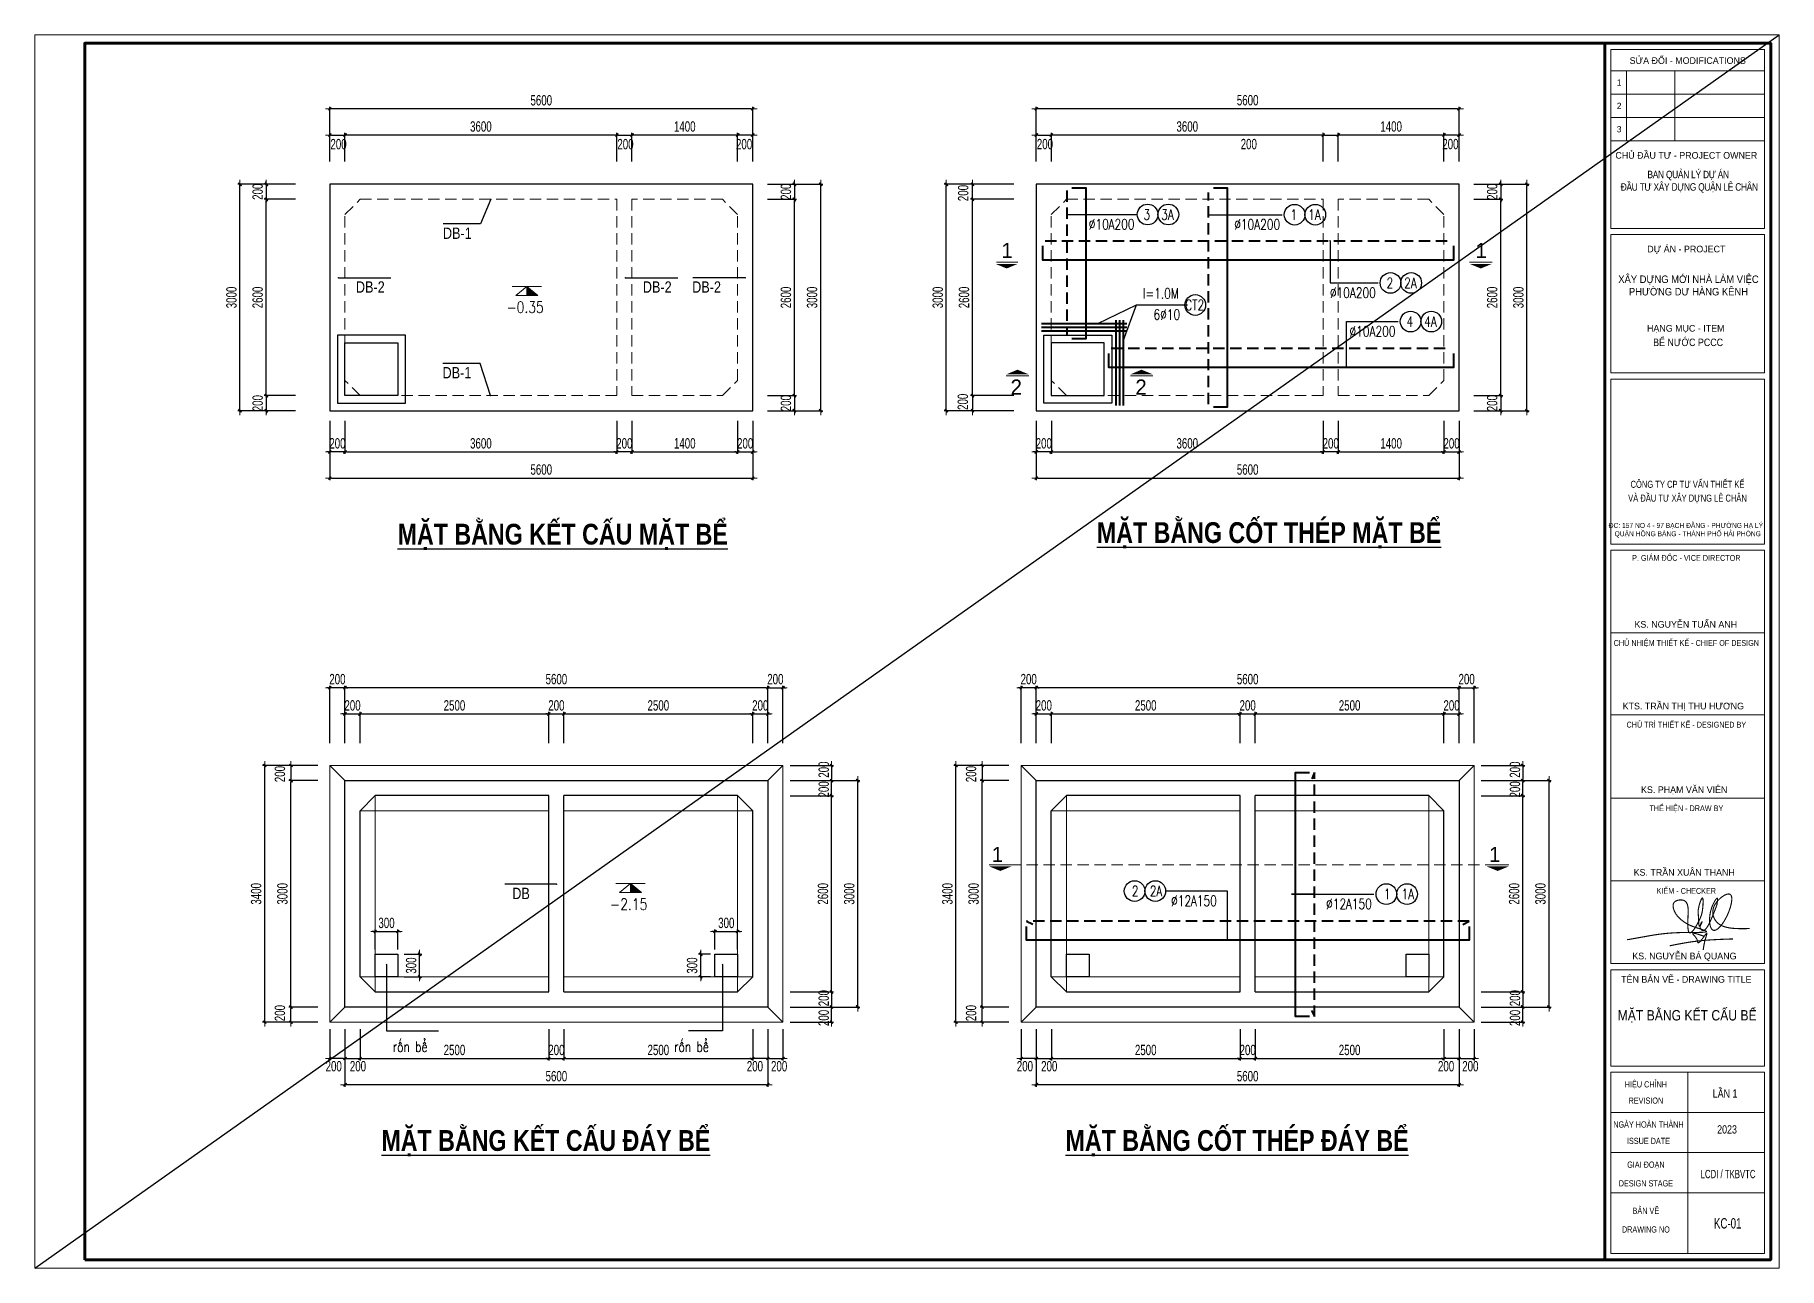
# Model space of a CAD drawing. Header units: millimetres. Extents: x 105214 to 359741, y -482084 to -322745.
# Drawn here: x 244241 to 267341, y -478817 to -462482 of the extents above; entities that cross this region are included whole.
import ezdxf
from ezdxf.enums import TextEntityAlignment as Align

# ---------------------------------------------------------------- set-up
doc = ezdxf.new("R2010")
doc.units = ezdxf.units.MM
doc.header["$LTSCALE"] = 20
doc.header["$MEASUREMENT"] = 0
doc.header["$PDMODE"] = 32
doc.linetypes.add('HIDDEN', pattern=[0.375, 0.25, -0.125])
doc.layers.get('Defpoints').update_dxf_attribs({"color": 1})
for name, color, linetype, lineweight in [('08. Net Text', 3, 'Continuous', 13), ('LC Dim', 8, 'Continuous', 18), ('LC ISO', 153, 'Continuous', 13), ('LC Khac', 4, 'Continuous', 9), ('LC MANH DUT', 35, 'HIDDEN', 5), ('LC Net dam 1', 30, 'Continuous', 30), ('LC Net dam2', 6, 'Continuous', 40), ('LC Net manh', 16, 'Continuous', 5), ('LC Net thay', 7, 'Continuous', 25), ('LC Text1', 3, 'Continuous', 20), ('LC Text2', 7, 'Continuous', 25)]:
    doc.layers.add(name, color=color, linetype=linetype, lineweight=lineweight)
doc.layers.add('KCS_Plotter', color=11, linetype='Continuous', plot=False)
doc.layers.add('Khungten_LCDI', color=7, linetype='Continuous')
doc.styles.add('HOATBIF', font='hoatbif.shx', dxfattribs={"width": 0.7})
doc.styles.add('Khungten', font='VHAVAN.TTF', dxfattribs={"width": 0.9, "height": 5000})
doc.styles.add('LC 1', font='VHAVANB.TTF')
doc.styles.add('LC 3', font='vnsimli.shx', dxfattribs={"width": 0.75})
doc.styles.add('LC3', font='VHARIALB.TTF', dxfattribs={"width": 0.8})
doc.styles.add('T1', font='Vnsimli.shx', dxfattribs={"width": 0.8})
doc.styles.add('T2', font='VHARIAL.TTF', dxfattribs={"width": 0.8})
doc.styles.add('Text Khung Ten', font='VHAVAN.TTF')
doc.styles.add('Title', font='VHBLACK.TTF', dxfattribs={"width": 0.8})
doc.styles.add('VNAVANTH', font='VHAVANB.TTF', dxfattribs={"width": 0.6})
doc.dimstyles.new('MONG', dxfattribs={"dimscale": 50, "dimtxt": 2.5, "dimasz": 0.35, "dimexe": 0.5, "dimexo": 0, "dimgap": 0.8, "dimtad": 1, "dimdec": 0, "dimzin": 0, "dimdsep": 46, "dimtxsty": 'HOATBIF', "dimblk1": 'DOT', "dimblk2": 'DOT', "dimsah": 1, "dimcen": -1, "dimdle": 1, "dimclrd": 256, "dimclre": 256, "dimclrt": 4, "dimadec": 3, "dimazin": 2, "dimtfac": 0.333333, "dimtdec": 0, "dimtix": 1, "dimtmove": 2, "dimatfit": 3, "dimldrblk": 'DOT', "dimfxl": 1, "dimtvp": 0.833333, "dimtolj": 1, "dimtzin": 0, "dimarcsym": 0})

msp = doc.modelspace()

# ---------------------------------------------------------------- texts
at = {"ltscale": 2, "style": 'LC 1'}
for tag, text, p in [('1', '1', (257116.6, -465338)), ('1', '1', (263395.9, -465338)), ('2', 'B', (257238.2, -467147.3)), ('2', 'B', (258890.9, -467147.3)), ('1', 'd', (256989.4, -473338.3)), ('1', 'd', (263575.7, -473338.3))]:
    msp.add_attdef(tag, text=text, height=202, dxfattribs=at).set_placement(p, align=Align.MIDDLE_CENTER)
at = {"layer": 'LC Text2', "linetype": 'ByBlock', "style": 'LC 3', "width": 0.75}
for s, p in [('%%C10A200', (258197.9, -465059.1)), ('%%C10A200', (260125.5, -465061.3)), ('l=1.0M', (258915.1, -465975.7)), ('%%C10A200', (261392.2, -465965.5)), ('6%%C10', (259056.3, -466254.8)), ('%%C10A200', (261651.1, -466476.9)), ('%%C12A150', (259288.3, -474020.4)), ('%%C12A150', (261341.1, -474060.7)), ('rèn bÓ', (248981.9, -475952.5)), ('rèn bÓ', (252709.3, -475952.5))]:
    msp.add_text(s, height=137, dxfattribs=at).set_placement(p)
at = {"layer": 'LC Text2', "ltscale": 100, "style": 'LC 3', "width": 0.75}
for s, p in [('3', (258968.9, -464861.1)), ('3A', (259242.9, -464861.1)), ('1', (260915.2, -464863.3)), ('1A', (261189.2, -464863.3)), ('2', (262185.5, -465767.6)), ('2A', (262459.5, -465767.6)), ('CT2', (259599.7, -466059.6)), ('4', (262451.5, -466278.9)), ('4A', (262725.5, -466278.9)), ('2', (258815.1, -473822.4)), ('2A', (259089.1, -473822.4)), ('1', (262149, -473862.7)), ('1A', (262423, -473862.7))]:
    msp.add_text(s, height=137, dxfattribs=at).set_placement(p, align=Align.MIDDLE_CENTER)
at = {"layer": 'LC Text2', "style": 'T2', "width": 0.8}
for s, p in [('DB-1', (249645.2, -465183.8)), ('DB-2', (248492.8, -465896.4)), ('DB-2', (252292.8, -465896.4)), ('DB-2', (252946, -465896.4)), ('DB-1', (249640.2, -467031.8)), ('DB', (250564, -473928.5))]:
    msp.add_text(s, height=150, dxfattribs=at).set_placement(p)

# ---------------------------------------------------------------- blocks, each defined once
blk = doc.blocks.new('TIEUDE1')
at = {"layer": 'LC Text2', "color": 7, "style": 'LC 1'}
blk.add_attdef('TIªU§Ò', text='', height=5, dxfattribs=at).set_placement((0, 0), align=Align.BOTTOM_CENTER)
blk.add_attdef('TL', text='', height=3, dxfattribs=at).set_placement((0, -2), align=Align.TOP_CENTER)
blk = doc.blocks.new('NGUYEN BA QUANG')
at = {"layer": 'LC ISO', "const_width": 54}
for points in [[(-3416, -557, -0.001023), (-2231, -345, -0.008385), (-1869, -289, -0.026114), (-905, -212, -0.007166), (-491, -205, 0.001773), (-49, -203, 0.009736), (200, -197, 0.025773), (331, -186, 0.054465), (383, -173, 0.09183), (397, -166, 0.386262), (399, -152, 0.129793), (379, -135, 0.036801), (321, -108, 0.016128), (184, -59, -0.006736), (-183, 62, -0.023924), (-416, 154, -0.046785), (-684, 310, -0.041509), (-918, 503, -0.092678), (-1136, 813, -0.077778), (-1199, 1035, -0.070106), (-1196, 1141, -0.201572), (-1106, 1286, -0.091887), (-982, 1343, -0.118851), (-732, 1351, -0.227561), (-543, 1208, -0.055716), (-508, 1121, -0.035741), (-487, 1019, -0.022757), (-478, 904, -0.018678), (-477, 714, 0.005361), (-493, 294, 0.022501), (-487, 25, 0.024956), (-474, -85, 0.051878), (-451, -169, 0.084004), (-427, -209, 0.302699), (-372, -224, 0.091028), (-331, -204, 0.045769), (-285, -164, 0.031407), (-218, -87, 0.026473), (-114, 66, 0.038878), (124, 530, 0.063388), (207, 831, 0.030377), (243, 1236, 0.019395), (241, 1350, 0.050857), (231, 1429, 0.089259), (221, 1451, 0.446193), (202, 1454, 0.08967), (185, 1438, 0.048315), (156, 1388, 0.024568), (114, 1288, 0.037087), (24, 971, 0.06811), (7, 722, 0.007404), (19, 571, -0.009821), (27, 442, 0.013775), (38, 214, 0.023991), (46, 154, 0.068642), (58, 113, 0.168495), (71, 99, 0.190472), (82, 99, 0.135753), (102, 116, 0.042547), (133, 165, 0.037247), (185, 280, 0.083462), (192, 310, 0.752396), (189, 311, 0.077103), (170, 286, 0.067778), (106, 135, 0.079642), (97, 52, 0.07615), (107, 12, 0.090818), (168, -77, 0.162992), (233, -111, 0.134535), (287, -101, 0.046135), (315, -85, 0.0589), (372, -33, 0.033446), (431, 44, 0.020493), (492, 142, 0.018931), (584, 325, 0.012315), (712, 617, 0.006262), (906, 1114)], [(906, 1114, 0.006821), (929, 1272, 0.011774), (937, 1340, 0.026266), (938, 1394, 0.052103), (935, 1423, 0.076783), (930, 1436, 0.163971), (923, 1442, 0.170042), (914, 1442, 0.080479), (902, 1436, 0.05585), (881, 1417, 0.031056), (847, 1375, 0.025203), (791, 1286, 0.116129), (556, 476, 0.061974), (575, 166, 0.045365), (610, 47, 0.070676), (660, -41, 0.091415), (710, -86, 0.146905), (783, -104, 0.068448), (833, -95, 0.049636), (885, -72, 0.053986), (978, -6, 0.029209), (1056, 69, 0.021304), (1134, 162, 0.025491), (1250, 329, 0.068873), (1561, 1027, 0.01773), (1596, 1171, 0.037697), (1624, 1368, 0.029037), (1623, 1453, 0.04288), (1613, 1525, 0.066726), (1590, 1583, 0.100495), (1556, 1623, 0.111871), (1508, 1644, 0.054631), (1469, 1647, 0.041179), (1426, 1643, 0.04561), (1355, 1623, 0.04967), (1225, 1558, 0.109429), (829, 1164, 0.05047), (753, 1012, 0.368126), (1079, 156, 0.040655), (1223, 90, 0.031441), (1383, 42, 0.023503), (1557, 9, 0.017084), (1742, -10, 0.011936), (1936, -19, 0.009133), (2206, -21, 0.002915), (2480, -16)], [(-1368, -847, -0.004051), (-800, -737, -0.026384), (342, -582, -0.006339), (726, -556, -0.004215), (1111, -537, -0.002629), (1689, -517)], [(274, -380, 0.002584), (99, -322, 0.004829), (-9, -289, 0.009549), (-104, -262, 0.02019), (-180, -245, 0.020391), (-210, -242, 0.037792), (-233, -241, 0.083891), (-249, -244, 0.129866), (-256, -250, 0.170647), (-258, -257, 0.074142), (-257, -264, 0.04333), (-253, -271, 0.038982), (-240, -290, 0.018381), (-209, -327, -0.006145), (-155, -388, -0.017161), (-112, -442, -0.029179), (-72, -502, -0.056277), (-39, -577, -0.025416), (-31, -610, -0.003247), (-24, -652, 0.033316), (-18, -677, 0.055631), (-12, -689, 0.087521), (-5, -698, 0.15828), (8, -703, 0.07777), (18, -702, 0.051495), (30, -698, 0.04838), (50, -685, 0.02792), (72, -667, 0.021215), (104, -635, 0.012757), (138, -596, 0.011354), (192, -528, 0.005945), (265, -430, -0.007904), (360, -301, -0.011483), (384, -270, -0.027823), (404, -249, -0.066961), (415, -240, -0.123545), (420, -238, -0.248584), (424, -240, -0.12084), (426, -246, -0.064597), (426, -260, -0.027008), (421, -289, -0.011306), (411, -326, -0.007085), (384, -419, 0.007773), (340, -569, 0.03162), (266, -923, 0.004795), (248, -1055)]]:
    blk.add_lwpolyline(points, format="xyb", dxfattribs=at)
blk = doc.blocks.new('lcdi fix')
at = {"layer": 'Defpoints', "lineweight": 0}
blk.add_lwpolyline([(-1200, -14850), (-1200, 14850), (40800, 14850), (40800, -14850)], close=True, dxfattribs=at)
at = {"layer": 'Khungten_LCDI', "color": 5, "lineweight": 60}
blk.add_line((36600, 14650), (36600, -14650), dxfattribs=at)
at = {"layer": 'Khungten_LCDI', "color": 5, "lineweight": 25}
blk.add_line((40600, -14650), (40600, 14650), dxfattribs=at)
at = {"layer": 'Khungten_LCDI', "color": 9, "lineweight": 15}
for p, q in [((36750, 13981), (40450, 13981)), ((37123, 13981), (37123, 12297)), ((38293, 13981), (38293, 12297)), ((36750, 13420), (40450, 13420)), ((36750, 12858), (40450, 12858)), ((36750, 12297), (40450, 12297)), ((38600, -10133), (38600, -14500)), ((40450, -11100), (36750, -11100)), ((40450, -12067), (36750, -12067)), ((40450, -13033), (36750, -13033))]:
    blk.add_line(p, q, dxfattribs=at)
at = {"layer": 'Khungten_LCDI', "color": 5, "lineweight": 60}
blk.add_lwpolyline([(0, -14650), (0, 14650), (40600, 14650), (40600, -14650)], close=True, dxfattribs=at)
at = {"layer": 'Khungten_LCDI', "color": 9, "lineweight": 15}
for points in [[(36750, 10190), (40450, 10190), (40450, 14500), (36750, 14500)], [(36750, 6712), (40450, 6712), (40450, 10040), (36750, 10040)], [(36750, 2587), (40450, 2587), (40450, 6562), (36750, 6562)], [(36750, 446), (40450, 446), (40450, 2437), (36750, 2437)], [(36750, -1522), (40450, -1522), (40450, 446), (36750, 446)], [(36750, -1522), (40450, -1522), (40450, -3536), (36750, -3536)], [(36750, -1522), (40450, -1522), (40450, -3536), (36750, -3536)], [(36750, -5526), (40450, -5526), (40450, -3536), (36750, -3536)], [(36750, -7517), (40450, -7517), (40450, -5526), (36750, -5526)], [(36750, -9983), (40450, -9983), (40450, -7667), (36750, -7667)], [(36750, -14500), (40450, -14500), (40450, -10133), (36750, -10133)]]:
    blk.add_lwpolyline(points, close=True, dxfattribs=at)
at = {"layer": 'LC Net dam 1', "xscale": 0.4999997600305494, "yscale": 0.4999997600305494, "zscale": 0.4999997600305494}
blk.add_blockref('NGUYEN BA QUANG', (38848, -6664), dxfattribs=at)
at = {"color": 7}
for s, style, p in [('söa ®æi - modifications', 'Khungten', (38600, 14151)), ('chñ ®Çu t\xad - project owner', 'Khungten', (38566, 11868)), ('dù ¸n - project', 'Khungten', (38566, 9612)), ('h¹ng môc - item', 'Khungten', (38552, 7704)), ('ks. nguyÔn tuÊn anh', 'VNAVANTH', (38553, 574)), ('kts. trÇn thÞ thu h\xad¬ng', 'VNAVANTH', (38493, -1394)), ('Ks. ph¹m v¨n viªn', 'VNAVANTH', (38515, -3408)), ('Ks. trÇn xu©n thanh', 'VNAVANTH', (38515, -5399)), ('ks. nguyÔn b¸ quang', 'VNAVANTH', (38520, -7414)), ('tªn b¶n vÏ - drawing title', 'Khungten', (38566, -7977))]:
    blk.add_text(s, height=160, dxfattribs=dict(at, style=style)).set_placement(p, align=Align.CENTER)
for s, height, style, width, p in [('vµ ®Çu t\xad x©y dùng lª ch©n', 170, 'Title', 0.8, (38594, 3609)), ('c«ng ty cp t\xad vÊn thiÕt kÕ', 170, 'Title', 0.8, (38594, 3942)), ('P. gi¸m ®èc - VICE director', 140, 'Khungten', 0.9, (38566, 2184)), ('chñ nhiÖm thiÕt kÕ - chief of design', 140, 'Khungten', 0.9, (38566, 136)), ('chñ tr× thiÕt kÕ - designed by', 140, 'Khungten', 0.9, (38566, -1832)), ('thÓ hiÖn - draw by', 140, 'Khungten', 0.9, (38566, -3845)), ('kiÓm - checker', 140, 'Khungten', 0.9, (38566, -5836)), ('hiÖu chØnh', 150, 'Khungten', 0.8, (37592, -10499)), ('revision', 150, 'Khungten', 0.8, (37592, -10891)), ('ngµy hoµn thµnh', 150, 'Khungten', 0.8, (37654, -11466)), ('issue date', 150, 'Khungten', 0.8, (37654, -11862)), ('giai ®o¹n', 150, 'Khungten', 0.8, (37592, -12433)), ('lcdi / tkbvtc', 200, 'Title', 0.7, (39571, -12684)), ('design stage', 150, 'Khungten', 0.8, (37592, -12883)), ('b¶n vÏ', 150, 'Khungten', 0.8, (37592, -13544)), ('drawing nO', 150, 'Khungten', 0.8, (37592, -13994))]:
    blk.add_text(s, height=height, dxfattribs=dict(at, style=style, width=width)).set_placement(p, align=Align.CENTER)
at = {"color": 4, "char_height": 180, "attachment_point": 5, "style": 'Khungten'}
for s, insert, width in [('{\\f.VnArialH|b0|i0|c0|p34;\\W0.8;\\T0.95;Ban qu¶n lý dù\\fArial|b0|i0|c0|p34; \\f.VnArialH|b0|i0|c0|p34;¸n\\P ®Çu t\xad x©y dùng quËn L£ CH¢N}', (38609, 11313), 3350.41), ('{\\f.VnArialH|b0|i0|c0|p34;x©y dùng MíI NHµ LµM VIÖC PH¦êNG D¦ HµNG K£NH}', (38617, 8814), 3808.76), ('{\\f.VnArialH|b0|i0|c0|p34;\\W0.85;bÓ n\xadíc pccc}', (38609, 7444), 3815.43)]:
    blk.add_mtext(s, dxfattribs=dict(at, insert=insert, width=width))
at = {"color": 7, "insert": (38600, 3096), "char_height": 120, "attachment_point": 2, "style": 'Khungten'}
blk.add_mtext_dynamic_manual_height_columns('{\\W0.8;®c: 157 no 4 - 97 b¹ch ®»ng - ph\xadêng h¹ lý   quËn hång bµng - thµnh phè h¶i phßng} ', width=3421.65, gutter_width=25, heights=[0], dxfattribs=at)
at = {"color": 7, "style": 'Khungten', "width": 0.8}
for tag, p in [('REVISION', (39499, -10746)), ('NGAYHT', (39546, -11609))]:
    blk.add_attdef(tag, text='', height=200, dxfattribs=at).set_placement(p, align=Align.CENTER)
at = {"layer": '08. Net Text', "color": 7, "style": 'Text Khung Ten'}
blk.add_text('1', height=150, dxfattribs=at).set_placement((36892, 13627))
at = {"layer": '08. Net Text', "color": 7, "ltscale": 2, "style": 'Text Khung Ten'}
for s, p in [('2', (36892, 13065)), ('3', (36892, 12504))]:
    blk.add_text(s, height=150, dxfattribs=at).set_placement(p)
at = {"layer": 'LC Text1', "style": 'Title', "width": 1.485915}
for tag, p, p2 in [('TENBANVE1', (36913, -8886), (40339, -8886)), ('TENBANVE2', (36913, -9562), (40339, -9562))]:
    blk.add_attdef(tag, text='', height=250, dxfattribs=at).set_placement(p, p2, align=Align.FIT)
at = {"layer": 'LC Text1', "style": 'Title', "width": 0.7}
blk.add_attdef('SOBANVE', text='', height=250, dxfattribs=at).set_placement((39562, -13896), align=Align.CENTER)
blk = doc.blocks.new('DOT')
at = {"layer": 'LC Dim'}
blk.add_line((-3, 0), (3, 0), dxfattribs=at)
at = {"layer": 'LC Dim', "color": 4}
blk.add_line((-1, -1), (1, 1), dxfattribs=at)
blk.add_lwpolyline([(0.5, 1), (-1, -0.5), (-0.5, -1), (1, 0.5)], close=True, dxfattribs=at)
blk = doc.blocks.new('*D410')
at = {"layer": 'Defpoints', "color": 0, "ltscale": 2, "transparency": 16777216}
for p in [(263299, -464460), (264002, -464460), (263299, -467460)]:
    blk.add_point(p, dxfattribs=at)
at = {"layer": 'LC Dim', "lineweight": -2, "ltscale": 2, "transparency": 16777216}
for p, q in [((263299, -464460), (264030, -464460)), ((264002, -467440), (264002, -464479)), ((263299, -467460), (264030, -467460))]:
    blk.add_line(p, q, dxfattribs=at)
at = {"layer": 'LC Dim', "lineweight": -2, "ltscale": 2, "transparency": 16777216, "xscale": 19.25, "yscale": 19.25, "zscale": 19.25}
for p, rotation in [((264002, -464460), 90), ((264002, -467460), 270)]:
    blk.add_blockref('DOT', p, dxfattribs=dict(at, rotation=rotation))
at = {"layer": 'LC Dim', "color": 4, "ltscale": 2, "transparency": 16777216, "insert": (263889, -465960), "char_height": 137.5, "attachment_point": 5, "rotation": 90, "style": 'HOATBIF'}
blk.add_mtext('\\A1;3000', dxfattribs=at)
blk = doc.blocks.new('_Dot')
at = {"color": 0, "linetype": 'ByBlock', "lineweight": -2}
blk.add_line((-0.5, 0), (-1, 0), dxfattribs=at)
at = {"color": 0, "linetype": 'ByBlock', "const_width": 0.5}
blk.add_lwpolyline([(-0.25, 0, 1), (0.25, 0, 1)], format="xyb", close=True, dxfattribs=at)
blk = doc.blocks.new('*D411')
at = {"layer": 'Defpoints', "color": 0, "ltscale": 2, "transparency": 16777216}
for p in [(256659, -464660), (257208, -464660), (257208, -467260)]:
    blk.add_point(p, dxfattribs=at)
at = {"layer": 'LC Dim', "lineweight": -2, "ltscale": 2, "transparency": 16777216}
for p, q in [((257208, -464660), (256632, -464660)), ((256659, -467240), (256659, -464679)), ((257208, -467260), (256632, -467260))]:
    blk.add_line(p, q, dxfattribs=at)
at = {"layer": 'LC Dim', "lineweight": -2, "ltscale": 2, "transparency": 16777216, "xscale": 19.25, "yscale": 19.25, "zscale": 19.25}
for p, rotation in [((256659, -464660), 90), ((256659, -467260), 270)]:
    blk.add_blockref('DOT', p, dxfattribs=dict(at, rotation=rotation))
at = {"layer": 'LC Dim', "color": 4, "ltscale": 2, "transparency": 16777216, "insert": (256547, -465960), "char_height": 137.5, "attachment_point": 5, "rotation": 90, "style": 'HOATBIF'}
blk.add_mtext('\\A1;2600', dxfattribs=at)
blk = doc.blocks.new('*D412')
at = {"layer": 'Defpoints', "color": 0, "ltscale": 2, "transparency": 16777216}
for p in [(256312, -464460), (257208, -464460), (257208, -467460)]:
    blk.add_point(p, dxfattribs=at)
at = {"layer": 'LC Dim', "lineweight": -2, "ltscale": 2, "transparency": 16777216}
for p, q in [((257208, -464460), (256284, -464460)), ((256312, -467440), (256312, -464479)), ((257208, -467460), (256284, -467460))]:
    blk.add_line(p, q, dxfattribs=at)
at = {"layer": 'LC Dim', "lineweight": -2, "ltscale": 2, "transparency": 16777216, "xscale": 19.25, "yscale": 19.25, "zscale": 19.25}
for p, rotation in [((256312, -464460), 90), ((256312, -467460), 270)]:
    blk.add_blockref('DOT', p, dxfattribs=dict(at, rotation=rotation))
at = {"layer": 'LC Dim', "color": 4, "ltscale": 2, "transparency": 16777216, "insert": (256199, -465960), "char_height": 137.5, "attachment_point": 5, "rotation": 90, "style": 'HOATBIF'}
blk.add_mtext('\\A1;3000', dxfattribs=at)
blk = doc.blocks.new('*D413')
at = {"layer": 'Defpoints', "color": 0, "ltscale": 2, "transparency": 16777216}
for p in [(257703, -463808), (257703, -464158), (261303, -464158)]:
    blk.add_point(p, dxfattribs=at)
at = {"layer": 'LC Dim', "lineweight": -2, "ltscale": 2, "transparency": 16777216}
for p, q in [((257703, -464158), (257703, -463781)), ((261284, -463808), (257722, -463808)), ((261303, -464158), (261303, -463781))]:
    blk.add_line(p, q, dxfattribs=at)
at = {"layer": 'LC Dim', "lineweight": -2, "ltscale": 2, "transparency": 16777216, "xscale": 19.25, "yscale": 19.25, "zscale": 19.25, "rotation": 180}
blk.add_blockref('DOT', (257703, -463808), dxfattribs=at)
at = {"layer": 'LC Dim', "lineweight": -2, "ltscale": 2, "transparency": 16777216, "xscale": 19.25, "yscale": 19.25, "zscale": 19.25}
blk.add_blockref('DOT', (261303, -463808), dxfattribs=at)
at = {"layer": 'LC Dim', "color": 4, "ltscale": 2, "transparency": 16777216, "insert": (259503, -463696), "char_height": 137.5, "attachment_point": 5, "style": 'HOATBIF'}
blk.add_mtext('\\A1;3600', dxfattribs=at)
blk = doc.blocks.new('*D414')
at = {"layer": 'Defpoints', "color": 0, "ltscale": 2, "transparency": 16777216}
for p in [(261503, -467593), (262903, -467593), (262903, -468006)]:
    blk.add_point(p, dxfattribs=at)
at = {"layer": 'LC Dim', "lineweight": -2, "ltscale": 2, "transparency": 16777216}
for p, q in [((261503, -467593), (261503, -468033)), ((262903, -467593), (262903, -468033)), ((261522, -468006), (262884, -468006))]:
    blk.add_line(p, q, dxfattribs=at)
at = {"layer": 'LC Dim', "lineweight": -2, "ltscale": 2, "transparency": 16777216, "xscale": 19.25, "yscale": 19.25, "zscale": 19.25, "rotation": 180}
blk.add_blockref('DOT', (261503, -468006), dxfattribs=at)
at = {"layer": 'LC Dim', "lineweight": -2, "ltscale": 2, "transparency": 16777216, "xscale": 19.25, "yscale": 19.25, "zscale": 19.25}
blk.add_blockref('DOT', (262903, -468006), dxfattribs=at)
at = {"layer": 'LC Dim', "color": 4, "ltscale": 2, "transparency": 16777216, "insert": (262203, -467893), "char_height": 137.5, "attachment_point": 5, "style": 'HOATBIF'}
blk.add_mtext('\\A1;1400', dxfattribs=at)
blk = doc.blocks.new('*D415')
at = {"layer": 'Defpoints', "color": 0, "ltscale": 2, "transparency": 16777216}
for p in [(257703, -467593), (261303, -467593), (261303, -468006)]:
    blk.add_point(p, dxfattribs=at)
at = {"layer": 'LC Dim', "lineweight": -2, "ltscale": 2, "transparency": 16777216}
for p, q in [((257703, -467593), (257703, -468033)), ((261303, -467593), (261303, -468033)), ((257722, -468006), (261284, -468006))]:
    blk.add_line(p, q, dxfattribs=at)
at = {"layer": 'LC Dim', "lineweight": -2, "ltscale": 2, "transparency": 16777216, "xscale": 19.25, "yscale": 19.25, "zscale": 19.25, "rotation": 180}
blk.add_blockref('DOT', (257703, -468006), dxfattribs=at)
at = {"layer": 'LC Dim', "lineweight": -2, "ltscale": 2, "transparency": 16777216, "xscale": 19.25, "yscale": 19.25, "zscale": 19.25}
blk.add_blockref('DOT', (261303, -468006), dxfattribs=at)
at = {"layer": 'LC Dim', "color": 4, "ltscale": 2, "transparency": 16777216, "insert": (259503, -467893), "char_height": 137.5, "attachment_point": 5, "style": 'HOATBIF'}
blk.add_mtext('\\A1;3600', dxfattribs=at)
blk = doc.blocks.new('*D416')
at = {"layer": 'Defpoints', "color": 0, "ltscale": 2, "transparency": 16777216}
for p in [(261303, -467593), (261503, -467593), (261303, -468006)]:
    blk.add_point(p, dxfattribs=at)
at = {"layer": 'LC Dim', "lineweight": -2, "ltscale": 2, "transparency": 16777216}
for p, q in [((261303, -467593), (261303, -468033)), ((261503, -467593), (261503, -468033)), ((261284, -468006), (261264, -468006)), ((261503, -468006), (261303, -468006)), ((261522, -468006), (261541, -468006))]:
    blk.add_line(p, q, dxfattribs=at)
at = {"layer": 'LC Dim', "lineweight": -2, "ltscale": 2, "transparency": 16777216, "xscale": 19.25, "yscale": 19.25, "zscale": 19.25}
blk.add_blockref('DOT', (261303, -468006), dxfattribs=at)
at = {"layer": 'LC Dim', "lineweight": -2, "ltscale": 2, "transparency": 16777216, "xscale": 19.25, "yscale": 19.25, "zscale": 19.25, "rotation": 180}
blk.add_blockref('DOT', (261503, -468006), dxfattribs=at)
at = {"layer": 'LC Dim', "color": 4, "ltscale": 2, "transparency": 16777216, "insert": (261403, -467893), "char_height": 137.5, "attachment_point": 5, "style": 'HOATBIF'}
blk.add_mtext('\\A1;200', dxfattribs=at)
blk = doc.blocks.new('*D417')
at = {"layer": 'Defpoints', "color": 0, "ltscale": 2, "transparency": 16777216}
for p in [(263299, -464660), (263655, -464660), (263299, -467260)]:
    blk.add_point(p, dxfattribs=at)
at = {"layer": 'LC Dim', "lineweight": -2, "ltscale": 2, "transparency": 16777216}
for p, q in [((263299, -464660), (263682, -464660)), ((263655, -467240), (263655, -464679)), ((263299, -467260), (263682, -467260))]:
    blk.add_line(p, q, dxfattribs=at)
at = {"layer": 'LC Dim', "lineweight": -2, "ltscale": 2, "transparency": 16777216, "xscale": 19.25, "yscale": 19.25, "zscale": 19.25}
for p, rotation in [((263655, -464660), 90), ((263655, -467260), 270)]:
    blk.add_blockref('DOT', p, dxfattribs=dict(at, rotation=rotation))
at = {"layer": 'LC Dim', "color": 4, "ltscale": 2, "transparency": 16777216, "insert": (263542, -465960), "char_height": 137.5, "attachment_point": 5, "rotation": 90, "style": 'HOATBIF'}
blk.add_mtext('\\A1;2600', dxfattribs=at)
blk = doc.blocks.new('*D418')
at = {"layer": 'Defpoints', "color": 0, "ltscale": 2, "transparency": 16777216}
for p in [(257208, -467260), (256659, -467460), (257208, -467460)]:
    blk.add_point(p, dxfattribs=at)
at = {"layer": 'LC Dim', "lineweight": -2, "ltscale": 2, "transparency": 16777216}
for p, q in [((257208, -467260), (256632, -467260)), ((256659, -467279), (256659, -467440)), ((257208, -467460), (256632, -467460))]:
    blk.add_line(p, q, dxfattribs=at)
at = {"layer": 'LC Dim', "lineweight": -2, "ltscale": 2, "transparency": 16777216, "xscale": 19.25, "yscale": 19.25, "zscale": 19.25}
for p, rotation in [((256659, -467260), 90), ((256659, -467460), 270)]:
    blk.add_blockref('DOT', p, dxfattribs=dict(at, rotation=rotation))
at = {"layer": 'LC Dim', "color": 4, "ltscale": 2, "transparency": 16777216, "insert": (256531, -467342), "char_height": 137.5, "attachment_point": 5, "rotation": 90, "style": 'HOATBIF'}
blk.add_mtext('\\A1;200', dxfattribs=at)
blk = doc.blocks.new('*D419')
at = {"layer": 'Defpoints', "color": 0, "ltscale": 2, "transparency": 16777216}
for p in [(256659, -464460), (257208, -464460), (257208, -464660)]:
    blk.add_point(p, dxfattribs=at)
at = {"layer": 'LC Dim', "lineweight": -2, "ltscale": 2, "transparency": 16777216}
for p, q in [((257208, -464460), (256632, -464460)), ((256659, -464640), (256659, -464479)), ((257208, -464660), (256632, -464660))]:
    blk.add_line(p, q, dxfattribs=at)
at = {"layer": 'LC Dim', "lineweight": -2, "ltscale": 2, "transparency": 16777216, "xscale": 19.25, "yscale": 19.25, "zscale": 19.25}
for p, rotation in [((256659, -464460), 90), ((256659, -464660), 270)]:
    blk.add_blockref('DOT', p, dxfattribs=dict(at, rotation=rotation))
at = {"layer": 'LC Dim', "color": 4, "ltscale": 2, "transparency": 16777216, "insert": (256536, -464577), "char_height": 137.5, "attachment_point": 5, "rotation": 90, "style": 'HOATBIF'}
blk.add_mtext('\\A1;200', dxfattribs=at)
blk = doc.blocks.new('*D420')
at = {"layer": 'Defpoints', "color": 0, "ltscale": 2, "transparency": 16777216}
for p in [(262903, -463808), (262903, -464158), (263103, -464158)]:
    blk.add_point(p, dxfattribs=at)
at = {"layer": 'LC Dim', "lineweight": -2, "ltscale": 2, "transparency": 16777216}
for p, q in [((262903, -464158), (262903, -463781)), ((263084, -463808), (262922, -463808)), ((263103, -464158), (263103, -463781))]:
    blk.add_line(p, q, dxfattribs=at)
at = {"layer": 'LC Dim', "lineweight": -2, "ltscale": 2, "transparency": 16777216, "xscale": 19.25, "yscale": 19.25, "zscale": 19.25, "rotation": 180}
blk.add_blockref('DOT', (262903, -463808), dxfattribs=at)
at = {"layer": 'LC Dim', "lineweight": -2, "ltscale": 2, "transparency": 16777216, "xscale": 19.25, "yscale": 19.25, "zscale": 19.25}
blk.add_blockref('DOT', (263103, -463808), dxfattribs=at)
at = {"layer": 'LC Dim', "color": 4, "ltscale": 2, "transparency": 16777216, "insert": (262988, -463929), "char_height": 137.5, "attachment_point": 5, "style": 'HOATBIF'}
blk.add_mtext('\\A1;200', dxfattribs=at)
blk = doc.blocks.new('*D409')
at = {"layer": 'Defpoints', "color": 0, "ltscale": 2, "transparency": 16777216}
for p in [(257503, -467593), (263103, -467593), (263103, -468353)]:
    blk.add_point(p, dxfattribs=at)
at = {"layer": 'LC Dim', "lineweight": -2, "ltscale": 2, "transparency": 16777216}
for p, q in [((257503, -467593), (257503, -468381)), ((263103, -467593), (263103, -468381)), ((257522, -468353), (263084, -468353))]:
    blk.add_line(p, q, dxfattribs=at)
at = {"layer": 'LC Dim', "lineweight": -2, "ltscale": 2, "transparency": 16777216, "xscale": 19.25, "yscale": 19.25, "zscale": 19.25, "rotation": 180}
blk.add_blockref('DOT', (257503, -468353), dxfattribs=at)
at = {"layer": 'LC Dim', "lineweight": -2, "ltscale": 2, "transparency": 16777216, "xscale": 19.25, "yscale": 19.25, "zscale": 19.25}
blk.add_blockref('DOT', (263103, -468353), dxfattribs=at)
at = {"layer": 'LC Dim', "color": 4, "ltscale": 2, "transparency": 16777216, "insert": (260303, -468240), "char_height": 137.5, "attachment_point": 5, "style": 'HOATBIF'}
blk.add_mtext('\\A1;5600', dxfattribs=at)
blk = doc.blocks.new('*D407')
at = {"layer": 'Defpoints', "color": 0, "ltscale": 2, "transparency": 16777216}
for p in [(257703, -463808), (257503, -464158), (257703, -464158)]:
    blk.add_point(p, dxfattribs=at)
at = {"layer": 'LC Dim', "lineweight": -2, "ltscale": 2, "transparency": 16777216}
for p, q in [((257503, -464158), (257503, -463781)), ((257522, -463808), (257684, -463808)), ((257703, -464158), (257703, -463781))]:
    blk.add_line(p, q, dxfattribs=at)
at = {"layer": 'LC Dim', "lineweight": -2, "ltscale": 2, "transparency": 16777216, "xscale": 19.25, "yscale": 19.25, "zscale": 19.25, "rotation": 180}
blk.add_blockref('DOT', (257503, -463808), dxfattribs=at)
at = {"layer": 'LC Dim', "lineweight": -2, "ltscale": 2, "transparency": 16777216, "xscale": 19.25, "yscale": 19.25, "zscale": 19.25}
blk.add_blockref('DOT', (257703, -463808), dxfattribs=at)
at = {"layer": 'LC Dim', "color": 4, "ltscale": 2, "transparency": 16777216, "insert": (257618, -463929), "char_height": 137.5, "attachment_point": 5, "style": 'HOATBIF'}
blk.add_mtext('\\A1;200', dxfattribs=at)
blk = doc.blocks.new('*D408')
at = {"layer": 'Defpoints', "color": 0, "ltscale": 2, "transparency": 16777216}
for p in [(257503, -463461), (257503, -464158), (263103, -464158)]:
    blk.add_point(p, dxfattribs=at)
at = {"layer": 'LC Dim', "lineweight": -2, "ltscale": 2, "transparency": 16777216}
for p, q in [((257503, -464158), (257503, -463433)), ((263084, -463461), (257522, -463461)), ((263103, -464158), (263103, -463433))]:
    blk.add_line(p, q, dxfattribs=at)
at = {"layer": 'LC Dim', "lineweight": -2, "ltscale": 2, "transparency": 16777216, "xscale": 19.25, "yscale": 19.25, "zscale": 19.25, "rotation": 180}
blk.add_blockref('DOT', (257503, -463461), dxfattribs=at)
at = {"layer": 'LC Dim', "lineweight": -2, "ltscale": 2, "transparency": 16777216, "xscale": 19.25, "yscale": 19.25, "zscale": 19.25}
blk.add_blockref('DOT', (263103, -463461), dxfattribs=at)
at = {"layer": 'LC Dim', "color": 4, "ltscale": 2, "transparency": 16777216, "insert": (260303, -463348), "char_height": 137.5, "attachment_point": 5, "style": 'HOATBIF'}
blk.add_mtext('\\A1;5600', dxfattribs=at)
blk = doc.blocks.new('*D391')
at = {"layer": 'Defpoints', "color": 0, "ltscale": 2, "transparency": 16777216}
for p in [(261503, -463808), (261503, -464158), (262903, -464158)]:
    blk.add_point(p, dxfattribs=at)
at = {"layer": 'LC Dim', "lineweight": -2, "ltscale": 2, "transparency": 16777216}
for p, q in [((261503, -464158), (261503, -463781)), ((262884, -463808), (261522, -463808)), ((262903, -464158), (262903, -463781))]:
    blk.add_line(p, q, dxfattribs=at)
at = {"layer": 'LC Dim', "lineweight": -2, "ltscale": 2, "transparency": 16777216, "xscale": 19.25, "yscale": 19.25, "zscale": 19.25, "rotation": 180}
blk.add_blockref('DOT', (261503, -463808), dxfattribs=at)
at = {"layer": 'LC Dim', "lineweight": -2, "ltscale": 2, "transparency": 16777216, "xscale": 19.25, "yscale": 19.25, "zscale": 19.25}
blk.add_blockref('DOT', (262903, -463808), dxfattribs=at)
at = {"layer": 'LC Dim', "color": 4, "ltscale": 2, "transparency": 16777216, "insert": (262203, -463696), "char_height": 137.5, "attachment_point": 5, "style": 'HOATBIF'}
blk.add_mtext('\\A1;1400', dxfattribs=at)
blk = doc.blocks.new('*D392')
at = {"layer": 'Defpoints', "color": 0, "ltscale": 2, "transparency": 16777216}
for p in [(261503, -463808), (261303, -464158), (261503, -464158)]:
    blk.add_point(p, dxfattribs=at)
at = {"layer": 'LC Dim', "lineweight": -2, "ltscale": 2, "transparency": 16777216}
for p, q in [((261303, -464158), (261303, -463781)), ((261322, -463808), (261484, -463808)), ((261503, -464158), (261503, -463781))]:
    blk.add_line(p, q, dxfattribs=at)
at = {"layer": 'LC Dim', "lineweight": -2, "ltscale": 2, "transparency": 16777216, "xscale": 19.25, "yscale": 19.25, "zscale": 19.25, "rotation": 180}
blk.add_blockref('DOT', (261303, -463808), dxfattribs=at)
at = {"layer": 'LC Dim', "lineweight": -2, "ltscale": 2, "transparency": 16777216, "xscale": 19.25, "yscale": 19.25, "zscale": 19.25}
blk.add_blockref('DOT', (261503, -463808), dxfattribs=at)
at = {"layer": 'LC Dim', "color": 4, "ltscale": 2, "transparency": 16777216, "insert": (260318, -463929), "char_height": 137.5, "attachment_point": 5, "style": 'HOATBIF'}
blk.add_mtext('\\A1;200', dxfattribs=at)
blk = doc.blocks.new('*D393')
at = {"layer": 'Defpoints', "color": 0, "ltscale": 2, "transparency": 16777216}
for p in [(253945, -464460), (254648, -464460), (253945, -467460)]:
    blk.add_point(p, dxfattribs=at)
at = {"layer": 'LC Dim', "lineweight": -2, "ltscale": 2, "transparency": 16777216}
for p, q in [((253945, -464460), (254675, -464460)), ((254648, -467440), (254648, -464479)), ((253945, -467460), (254675, -467460))]:
    blk.add_line(p, q, dxfattribs=at)
at = {"layer": 'LC Dim', "lineweight": -2, "ltscale": 2, "transparency": 16777216, "xscale": 19.25, "yscale": 19.25, "zscale": 19.25}
for p, rotation in [((254648, -464460), 90), ((254648, -467460), 270)]:
    blk.add_blockref('DOT', p, dxfattribs=dict(at, rotation=rotation))
at = {"layer": 'LC Dim', "color": 4, "ltscale": 2, "transparency": 16777216, "insert": (254535, -465960), "char_height": 137.5, "attachment_point": 5, "rotation": 90, "style": 'HOATBIF'}
blk.add_mtext('\\A1;3000', dxfattribs=at)
blk = doc.blocks.new('*D394')
at = {"layer": 'Defpoints', "color": 0, "ltscale": 2, "transparency": 16777216}
for p in [(247305, -464660), (247692, -464660), (247692, -467260)]:
    blk.add_point(p, dxfattribs=at)
at = {"layer": 'LC Dim', "lineweight": -2, "ltscale": 2, "transparency": 16777216}
for p, q in [((247692, -464660), (247277, -464660)), ((247305, -467240), (247305, -464679)), ((247692, -467260), (247277, -467260))]:
    blk.add_line(p, q, dxfattribs=at)
at = {"layer": 'LC Dim', "lineweight": -2, "ltscale": 2, "transparency": 16777216, "xscale": 19.25, "yscale": 19.25, "zscale": 19.25}
for p, rotation in [((247305, -464660), 90), ((247305, -467260), 270)]:
    blk.add_blockref('DOT', p, dxfattribs=dict(at, rotation=rotation))
at = {"layer": 'LC Dim', "color": 4, "ltscale": 2, "transparency": 16777216, "insert": (247192, -465960), "char_height": 137.5, "attachment_point": 5, "rotation": 90, "style": 'HOATBIF'}
blk.add_mtext('\\A1;2600', dxfattribs=at)
blk = doc.blocks.new('*D395')
at = {"layer": 'Defpoints', "color": 0, "ltscale": 2, "transparency": 16777216}
for p in [(246957, -464460), (247692, -464460), (247692, -467460)]:
    blk.add_point(p, dxfattribs=at)
at = {"layer": 'LC Dim', "lineweight": -2, "ltscale": 2, "transparency": 16777216}
for p, q in [((247692, -464460), (246930, -464460)), ((246957, -467440), (246957, -464479)), ((247692, -467460), (246930, -467460))]:
    blk.add_line(p, q, dxfattribs=at)
at = {"layer": 'LC Dim', "lineweight": -2, "ltscale": 2, "transparency": 16777216, "xscale": 19.25, "yscale": 19.25, "zscale": 19.25}
for p, rotation in [((246957, -464460), 90), ((246957, -467460), 270)]:
    blk.add_blockref('DOT', p, dxfattribs=dict(at, rotation=rotation))
at = {"layer": 'LC Dim', "color": 4, "ltscale": 2, "transparency": 16777216, "insert": (246845, -465960), "char_height": 137.5, "attachment_point": 5, "rotation": 90, "style": 'HOATBIF'}
blk.add_mtext('\\A1;3000', dxfattribs=at)
blk = doc.blocks.new('*D396')
at = {"layer": 'Defpoints', "color": 0, "ltscale": 2, "transparency": 16777216}
for p in [(248348, -463809), (248348, -464158), (251948, -464158)]:
    blk.add_point(p, dxfattribs=at)
at = {"layer": 'LC Dim', "lineweight": -2, "ltscale": 2, "transparency": 16777216}
for p, q in [((248348, -464158), (248348, -463781)), ((251929, -463809), (248368, -463809)), ((251948, -464158), (251948, -463781))]:
    blk.add_line(p, q, dxfattribs=at)
at = {"layer": 'LC Dim', "lineweight": -2, "ltscale": 2, "transparency": 16777216, "xscale": 19.25, "yscale": 19.25, "zscale": 19.25, "rotation": 180}
blk.add_blockref('DOT', (248348, -463809), dxfattribs=at)
at = {"layer": 'LC Dim', "lineweight": -2, "ltscale": 2, "transparency": 16777216, "xscale": 19.25, "yscale": 19.25, "zscale": 19.25}
blk.add_blockref('DOT', (251948, -463809), dxfattribs=at)
at = {"layer": 'LC Dim', "color": 4, "ltscale": 2, "transparency": 16777216, "insert": (250148, -463696), "char_height": 137.5, "attachment_point": 5, "style": 'HOATBIF'}
blk.add_mtext('\\A1;3600', dxfattribs=at)
blk = doc.blocks.new('*D397')
at = {"layer": 'Defpoints', "color": 0, "ltscale": 2, "transparency": 16777216}
for p in [(252148, -467593), (253548, -467593), (253548, -468006)]:
    blk.add_point(p, dxfattribs=at)
at = {"layer": 'LC Dim', "lineweight": -2, "ltscale": 2, "transparency": 16777216}
for p, q in [((252148, -467593), (252148, -468033)), ((253548, -467593), (253548, -468033)), ((252168, -468006), (253529, -468006))]:
    blk.add_line(p, q, dxfattribs=at)
at = {"layer": 'LC Dim', "lineweight": -2, "ltscale": 2, "transparency": 16777216, "xscale": 19.25, "yscale": 19.25, "zscale": 19.25, "rotation": 180}
blk.add_blockref('DOT', (252148, -468006), dxfattribs=at)
at = {"layer": 'LC Dim', "lineweight": -2, "ltscale": 2, "transparency": 16777216, "xscale": 19.25, "yscale": 19.25, "zscale": 19.25}
blk.add_blockref('DOT', (253548, -468006), dxfattribs=at)
at = {"layer": 'LC Dim', "color": 4, "ltscale": 2, "transparency": 16777216, "insert": (252848, -467893), "char_height": 137.5, "attachment_point": 5, "style": 'HOATBIF'}
blk.add_mtext('\\A1;1400', dxfattribs=at)
blk = doc.blocks.new('*D398')
at = {"layer": 'Defpoints', "color": 0, "ltscale": 2, "transparency": 16777216}
for p in [(248348, -467593), (251948, -467593), (251948, -468006)]:
    blk.add_point(p, dxfattribs=at)
at = {"layer": 'LC Dim', "lineweight": -2, "ltscale": 2, "transparency": 16777216}
for p, q in [((248348, -467593), (248348, -468033)), ((251948, -467593), (251948, -468033)), ((248368, -468006), (251929, -468006))]:
    blk.add_line(p, q, dxfattribs=at)
at = {"layer": 'LC Dim', "lineweight": -2, "ltscale": 2, "transparency": 16777216, "xscale": 19.25, "yscale": 19.25, "zscale": 19.25, "rotation": 180}
blk.add_blockref('DOT', (248348, -468006), dxfattribs=at)
at = {"layer": 'LC Dim', "lineweight": -2, "ltscale": 2, "transparency": 16777216, "xscale": 19.25, "yscale": 19.25, "zscale": 19.25}
blk.add_blockref('DOT', (251948, -468006), dxfattribs=at)
at = {"layer": 'LC Dim', "color": 4, "ltscale": 2, "transparency": 16777216, "insert": (250148, -467893), "char_height": 137.5, "attachment_point": 5, "style": 'HOATBIF'}
blk.add_mtext('\\A1;3600', dxfattribs=at)
blk = doc.blocks.new('*D399')
at = {"layer": 'Defpoints', "color": 0, "ltscale": 2, "transparency": 16777216}
for p in [(251948, -467593), (252148, -467593), (251948, -468006)]:
    blk.add_point(p, dxfattribs=at)
at = {"layer": 'LC Dim', "lineweight": -2, "ltscale": 2, "transparency": 16777216}
for p, q in [((251948, -467593), (251948, -468033)), ((252148, -467593), (252148, -468033)), ((251929, -468006), (251910, -468006)), ((252148, -468006), (251948, -468006)), ((252168, -468006), (252187, -468006))]:
    blk.add_line(p, q, dxfattribs=at)
at = {"layer": 'LC Dim', "lineweight": -2, "ltscale": 2, "transparency": 16777216, "xscale": 19.25, "yscale": 19.25, "zscale": 19.25}
blk.add_blockref('DOT', (251948, -468006), dxfattribs=at)
at = {"layer": 'LC Dim', "lineweight": -2, "ltscale": 2, "transparency": 16777216, "xscale": 19.25, "yscale": 19.25, "zscale": 19.25, "rotation": 180}
blk.add_blockref('DOT', (252148, -468006), dxfattribs=at)
at = {"layer": 'LC Dim', "color": 4, "ltscale": 2, "transparency": 16777216, "insert": (252048, -467893), "char_height": 137.5, "attachment_point": 5, "style": 'HOATBIF'}
blk.add_mtext('\\A1;200', dxfattribs=at)
blk = doc.blocks.new('*D400')
at = {"layer": 'Defpoints', "color": 0, "ltscale": 2, "transparency": 16777216}
for p in [(253945, -464660), (254300, -464660), (253945, -467260)]:
    blk.add_point(p, dxfattribs=at)
at = {"layer": 'LC Dim', "lineweight": -2, "ltscale": 2, "transparency": 16777216}
for p, q in [((253945, -464660), (254328, -464660)), ((254300, -467240), (254300, -464679)), ((253945, -467260), (254328, -467260))]:
    blk.add_line(p, q, dxfattribs=at)
at = {"layer": 'LC Dim', "lineweight": -2, "ltscale": 2, "transparency": 16777216, "xscale": 19.25, "yscale": 19.25, "zscale": 19.25}
for p, rotation in [((254300, -464660), 90), ((254300, -467260), 270)]:
    blk.add_blockref('DOT', p, dxfattribs=dict(at, rotation=rotation))
at = {"layer": 'LC Dim', "color": 4, "ltscale": 2, "transparency": 16777216, "insert": (254188, -465960), "char_height": 137.5, "attachment_point": 5, "rotation": 90, "style": 'HOATBIF'}
blk.add_mtext('\\A1;2600', dxfattribs=at)
blk = doc.blocks.new('*D401')
at = {"layer": 'Defpoints', "color": 0, "ltscale": 2, "transparency": 16777216}
for p in [(253548, -463809), (253548, -464158), (253748, -464158)]:
    blk.add_point(p, dxfattribs=at)
at = {"layer": 'LC Dim', "lineweight": -2, "ltscale": 2, "transparency": 16777216}
for p, q in [((253548, -464158), (253548, -463781)), ((253729, -463809), (253568, -463809)), ((253748, -464158), (253748, -463781))]:
    blk.add_line(p, q, dxfattribs=at)
at = {"layer": 'LC Dim', "lineweight": -2, "ltscale": 2, "transparency": 16777216, "xscale": 19.25, "yscale": 19.25, "zscale": 19.25, "rotation": 180}
blk.add_blockref('DOT', (253548, -463809), dxfattribs=at)
at = {"layer": 'LC Dim', "lineweight": -2, "ltscale": 2, "transparency": 16777216, "xscale": 19.25, "yscale": 19.25, "zscale": 19.25}
blk.add_blockref('DOT', (253748, -463809), dxfattribs=at)
at = {"layer": 'LC Dim', "color": 4, "ltscale": 2, "transparency": 16777216, "insert": (253634, -463930), "char_height": 137.5, "attachment_point": 5, "style": 'HOATBIF'}
blk.add_mtext('\\A1;200', dxfattribs=at)
blk = doc.blocks.new('*D402')
at = {"layer": 'Defpoints', "color": 0, "ltscale": 2, "transparency": 16777216}
for p in [(248148, -467593), (253748, -467593), (253748, -468353)]:
    blk.add_point(p, dxfattribs=at)
at = {"layer": 'LC Dim', "lineweight": -2, "ltscale": 2, "transparency": 16777216}
for p, q in [((248148, -467593), (248148, -468381)), ((253748, -467593), (253748, -468381)), ((248168, -468353), (253729, -468353))]:
    blk.add_line(p, q, dxfattribs=at)
at = {"layer": 'LC Dim', "lineweight": -2, "ltscale": 2, "transparency": 16777216, "xscale": 19.25, "yscale": 19.25, "zscale": 19.25, "rotation": 180}
blk.add_blockref('DOT', (248148, -468353), dxfattribs=at)
at = {"layer": 'LC Dim', "lineweight": -2, "ltscale": 2, "transparency": 16777216, "xscale": 19.25, "yscale": 19.25, "zscale": 19.25}
blk.add_blockref('DOT', (253748, -468353), dxfattribs=at)
at = {"layer": 'LC Dim', "color": 4, "ltscale": 2, "transparency": 16777216, "insert": (250948, -468240), "char_height": 137.5, "attachment_point": 5, "style": 'HOATBIF'}
blk.add_mtext('\\A1;5600', dxfattribs=at)
blk = doc.blocks.new('*D403')
at = {"layer": 'Defpoints', "color": 0, "ltscale": 2, "transparency": 16777216}
for p in [(248348, -463809), (248148, -464158), (248348, -464158)]:
    blk.add_point(p, dxfattribs=at)
at = {"layer": 'LC Dim', "lineweight": -2, "ltscale": 2, "transparency": 16777216}
for p, q in [((248148, -464158), (248148, -463781)), ((248168, -463809), (248329, -463809)), ((248348, -464158), (248348, -463781))]:
    blk.add_line(p, q, dxfattribs=at)
at = {"layer": 'LC Dim', "lineweight": -2, "ltscale": 2, "transparency": 16777216, "xscale": 19.25, "yscale": 19.25, "zscale": 19.25, "rotation": 180}
blk.add_blockref('DOT', (248148, -463809), dxfattribs=at)
at = {"layer": 'LC Dim', "lineweight": -2, "ltscale": 2, "transparency": 16777216, "xscale": 19.25, "yscale": 19.25, "zscale": 19.25}
blk.add_blockref('DOT', (248348, -463809), dxfattribs=at)
at = {"layer": 'LC Dim', "color": 4, "ltscale": 2, "transparency": 16777216, "insert": (248263, -463930), "char_height": 137.5, "attachment_point": 5, "style": 'HOATBIF'}
blk.add_mtext('\\A1;200', dxfattribs=at)
blk = doc.blocks.new('*D404')
at = {"layer": 'Defpoints', "color": 0, "ltscale": 2, "transparency": 16777216}
for p in [(248148, -463461), (248148, -464158), (253748, -464158)]:
    blk.add_point(p, dxfattribs=at)
at = {"layer": 'LC Dim', "lineweight": -2, "ltscale": 2, "transparency": 16777216}
for p, q in [((248148, -464158), (248148, -463434)), ((253729, -463461), (248168, -463461)), ((253748, -464158), (253748, -463434))]:
    blk.add_line(p, q, dxfattribs=at)
at = {"layer": 'LC Dim', "lineweight": -2, "ltscale": 2, "transparency": 16777216, "xscale": 19.25, "yscale": 19.25, "zscale": 19.25, "rotation": 180}
blk.add_blockref('DOT', (248148, -463461), dxfattribs=at)
at = {"layer": 'LC Dim', "lineweight": -2, "ltscale": 2, "transparency": 16777216, "xscale": 19.25, "yscale": 19.25, "zscale": 19.25}
blk.add_blockref('DOT', (253748, -463461), dxfattribs=at)
at = {"layer": 'LC Dim', "color": 4, "ltscale": 2, "transparency": 16777216, "insert": (250948, -463349), "char_height": 137.5, "attachment_point": 5, "style": 'HOATBIF'}
blk.add_mtext('\\A1;5600', dxfattribs=at)
blk = doc.blocks.new('*D405')
at = {"layer": 'Defpoints', "color": 0, "ltscale": 2, "transparency": 16777216}
for p in [(252148, -463809), (252148, -464158), (253548, -464158)]:
    blk.add_point(p, dxfattribs=at)
at = {"layer": 'LC Dim', "lineweight": -2, "ltscale": 2, "transparency": 16777216}
for p, q in [((252148, -464158), (252148, -463781)), ((253529, -463809), (252168, -463809)), ((253548, -464158), (253548, -463781))]:
    blk.add_line(p, q, dxfattribs=at)
at = {"layer": 'LC Dim', "lineweight": -2, "ltscale": 2, "transparency": 16777216, "xscale": 19.25, "yscale": 19.25, "zscale": 19.25, "rotation": 180}
blk.add_blockref('DOT', (252148, -463809), dxfattribs=at)
at = {"layer": 'LC Dim', "lineweight": -2, "ltscale": 2, "transparency": 16777216, "xscale": 19.25, "yscale": 19.25, "zscale": 19.25}
blk.add_blockref('DOT', (253548, -463809), dxfattribs=at)
at = {"layer": 'LC Dim', "color": 4, "ltscale": 2, "transparency": 16777216, "insert": (252848, -463696), "char_height": 137.5, "attachment_point": 5, "style": 'HOATBIF'}
blk.add_mtext('\\A1;1400', dxfattribs=at)
blk = doc.blocks.new('*D406')
at = {"layer": 'Defpoints', "color": 0, "ltscale": 2, "transparency": 16777216}
for p in [(252148, -463809), (251948, -464158), (252148, -464158)]:
    blk.add_point(p, dxfattribs=at)
at = {"layer": 'LC Dim', "lineweight": -2, "ltscale": 2, "transparency": 16777216}
for p, q in [((251948, -464158), (251948, -463781)), ((251968, -463809), (252129, -463809)), ((252148, -464158), (252148, -463781))]:
    blk.add_line(p, q, dxfattribs=at)
at = {"layer": 'LC Dim', "lineweight": -2, "ltscale": 2, "transparency": 16777216, "xscale": 19.25, "yscale": 19.25, "zscale": 19.25, "rotation": 180}
blk.add_blockref('DOT', (251948, -463809), dxfattribs=at)
at = {"layer": 'LC Dim', "lineweight": -2, "ltscale": 2, "transparency": 16777216, "xscale": 19.25, "yscale": 19.25, "zscale": 19.25}
blk.add_blockref('DOT', (252148, -463809), dxfattribs=at)
at = {"layer": 'LC Dim', "color": 4, "ltscale": 2, "transparency": 16777216, "insert": (252063, -463930), "char_height": 137.5, "attachment_point": 5, "style": 'HOATBIF'}
blk.add_mtext('\\A1;200', dxfattribs=at)
blk = doc.blocks.new('Caodo1')
at = {"layer": 'LC Text1'}
blk.add_hatch(color=256, dxfattribs=at).paths.add_polyline_path([(0, 200), (0, 0), (243, 200)])
for p, q in [((324, 0), (-324, 0)), ((0, 0), (0, 200))]:
    blk.add_line(p, q, dxfattribs=at)
blk.add_lwpolyline([(-243, 200), (243, 200), (0, 0), (0, 0)], close=True, dxfattribs=at)
at = {"layer": 'LC Text1', "style": 'T1', "width": 0.8}
blk.add_attdef('%%P0,00', text='', height=250, dxfattribs=at).set_placement((-39, 460), align=Align.MIDDLE_CENTER)
blk = doc.blocks.new('*D421')
at = {"layer": 'Defpoints', "color": 0, "ltscale": 2, "transparency": 16777216}
for p in [(253945, -464460), (253945, -464660), (254300, -464660)]:
    blk.add_point(p, dxfattribs=at)
at = {"layer": 'LC Dim', "lineweight": -2, "ltscale": 2, "transparency": 16777216}
for p, q in [((253945, -464460), (254328, -464460)), ((254300, -464440), (254300, -464421)), ((254300, -464460), (254300, -464660)), ((253945, -464660), (254328, -464660)), ((254300, -464679), (254300, -464698))]:
    blk.add_line(p, q, dxfattribs=at)
at = {"layer": 'LC Dim', "lineweight": -2, "ltscale": 2, "transparency": 16777216, "xscale": 19.25, "yscale": 19.25, "zscale": 19.25}
for p, rotation in [((254300, -464460), 270), ((254300, -464660), 90)]:
    blk.add_blockref('DOT', p, dxfattribs=dict(at, rotation=rotation))
at = {"layer": 'LC Dim', "color": 4, "ltscale": 2, "transparency": 16777216, "insert": (254188, -464560), "char_height": 137.5, "attachment_point": 5, "rotation": 90, "style": 'HOATBIF'}
blk.add_mtext('\\A1;200', dxfattribs=at)
blk = doc.blocks.new('*D422')
at = {"layer": 'Defpoints', "color": 0, "ltscale": 2, "transparency": 16777216}
for p in [(253945, -467260), (253945, -467460), (254300, -467460)]:
    blk.add_point(p, dxfattribs=at)
at = {"layer": 'LC Dim', "lineweight": -2, "ltscale": 2, "transparency": 16777216}
for p, q in [((253945, -467260), (254328, -467260)), ((254300, -467240), (254300, -467221)), ((254300, -467260), (254300, -467460)), ((253945, -467460), (254328, -467460)), ((254300, -467479), (254300, -467498))]:
    blk.add_line(p, q, dxfattribs=at)
at = {"layer": 'LC Dim', "lineweight": -2, "ltscale": 2, "transparency": 16777216, "xscale": 19.25, "yscale": 19.25, "zscale": 19.25}
for p, rotation in [((254300, -467260), 270), ((254300, -467460), 90)]:
    blk.add_blockref('DOT', p, dxfattribs=dict(at, rotation=rotation))
at = {"layer": 'LC Dim', "color": 4, "ltscale": 2, "transparency": 16777216, "insert": (254188, -467360), "char_height": 137.5, "attachment_point": 5, "rotation": 90, "style": 'HOATBIF'}
blk.add_mtext('\\A1;200', dxfattribs=at)
blk = doc.blocks.new('*D423')
at = {"layer": 'Defpoints', "color": 0, "ltscale": 2, "transparency": 16777216}
for p in [(253548, -467593), (253748, -467593), (253748, -468006)]:
    blk.add_point(p, dxfattribs=at)
at = {"layer": 'LC Dim', "lineweight": -2, "ltscale": 2, "transparency": 16777216}
for p, q in [((253548, -467593), (253548, -468033)), ((253748, -467593), (253748, -468033)), ((253529, -468006), (253510, -468006)), ((253548, -468006), (253748, -468006)), ((253768, -468006), (253787, -468006))]:
    blk.add_line(p, q, dxfattribs=at)
at = {"layer": 'LC Dim', "lineweight": -2, "ltscale": 2, "transparency": 16777216, "xscale": 19.25, "yscale": 19.25, "zscale": 19.25}
blk.add_blockref('DOT', (253548, -468006), dxfattribs=at)
at = {"layer": 'LC Dim', "lineweight": -2, "ltscale": 2, "transparency": 16777216, "xscale": 19.25, "yscale": 19.25, "zscale": 19.25, "rotation": 180}
blk.add_blockref('DOT', (253748, -468006), dxfattribs=at)
at = {"layer": 'LC Dim', "color": 4, "ltscale": 2, "transparency": 16777216, "insert": (253648, -467893), "char_height": 137.5, "attachment_point": 5, "style": 'HOATBIF'}
blk.add_mtext('\\A1;200', dxfattribs=at)
blk = doc.blocks.new('*D424')
at = {"layer": 'Defpoints', "color": 0, "ltscale": 2, "transparency": 16777216}
for p in [(248148, -467593), (248348, -467593), (248148, -468006)]:
    blk.add_point(p, dxfattribs=at)
at = {"layer": 'LC Dim', "lineweight": -2, "ltscale": 2, "transparency": 16777216}
for p, q in [((248148, -467593), (248148, -468033)), ((248348, -467593), (248348, -468033)), ((248129, -468006), (248110, -468006)), ((248348, -468006), (248148, -468006)), ((248368, -468006), (248387, -468006))]:
    blk.add_line(p, q, dxfattribs=at)
at = {"layer": 'LC Dim', "lineweight": -2, "ltscale": 2, "transparency": 16777216, "xscale": 19.25, "yscale": 19.25, "zscale": 19.25}
blk.add_blockref('DOT', (248148, -468006), dxfattribs=at)
at = {"layer": 'LC Dim', "lineweight": -2, "ltscale": 2, "transparency": 16777216, "xscale": 19.25, "yscale": 19.25, "zscale": 19.25, "rotation": 180}
blk.add_blockref('DOT', (248348, -468006), dxfattribs=at)
at = {"layer": 'LC Dim', "color": 4, "ltscale": 2, "transparency": 16777216, "insert": (248248, -467893), "char_height": 137.5, "attachment_point": 5, "style": 'HOATBIF'}
blk.add_mtext('\\A1;200', dxfattribs=at)
blk = doc.blocks.new('*D425')
at = {"layer": 'Defpoints', "color": 0, "ltscale": 2, "transparency": 16777216}
for p in [(247692, -467260), (247305, -467460), (247692, -467460)]:
    blk.add_point(p, dxfattribs=at)
at = {"layer": 'LC Dim', "lineweight": -2, "ltscale": 2, "transparency": 16777216}
for p, q in [((247692, -467260), (247277, -467260)), ((247305, -467240), (247305, -467221)), ((247305, -467260), (247305, -467460)), ((247692, -467460), (247277, -467460)), ((247305, -467479), (247305, -467498))]:
    blk.add_line(p, q, dxfattribs=at)
at = {"layer": 'LC Dim', "lineweight": -2, "ltscale": 2, "transparency": 16777216, "xscale": 19.25, "yscale": 19.25, "zscale": 19.25}
for p, rotation in [((247305, -467260), 270), ((247305, -467460), 90)]:
    blk.add_blockref('DOT', p, dxfattribs=dict(at, rotation=rotation))
at = {"layer": 'LC Dim', "color": 4, "ltscale": 2, "transparency": 16777216, "insert": (247192, -467360), "char_height": 137.5, "attachment_point": 5, "rotation": 90, "style": 'HOATBIF'}
blk.add_mtext('\\A1;200', dxfattribs=at)
blk = doc.blocks.new('*D426')
at = {"layer": 'Defpoints', "color": 0, "ltscale": 2, "transparency": 16777216}
for p in [(247692, -464460), (247305, -464660), (247692, -464660)]:
    blk.add_point(p, dxfattribs=at)
at = {"layer": 'LC Dim', "lineweight": -2, "ltscale": 2, "transparency": 16777216}
for p, q in [((247692, -464460), (247277, -464460)), ((247305, -464440), (247305, -464421)), ((247305, -464460), (247305, -464660)), ((247692, -464660), (247277, -464660)), ((247305, -464679), (247305, -464698))]:
    blk.add_line(p, q, dxfattribs=at)
at = {"layer": 'LC Dim', "lineweight": -2, "ltscale": 2, "transparency": 16777216, "xscale": 19.25, "yscale": 19.25, "zscale": 19.25}
for p, rotation in [((247305, -464460), 270), ((247305, -464660), 90)]:
    blk.add_blockref('DOT', p, dxfattribs=dict(at, rotation=rotation))
at = {"layer": 'LC Dim', "color": 4, "ltscale": 2, "transparency": 16777216, "insert": (247192, -464560), "char_height": 137.5, "attachment_point": 5, "rotation": 90, "style": 'HOATBIF'}
blk.add_mtext('\\A1;200', dxfattribs=at)
blk = doc.blocks.new('*D427')
at = {"layer": 'Defpoints', "color": 0, "ltscale": 2, "transparency": 16777216}
for p in [(263299, -464460), (263299, -464660), (263655, -464660)]:
    blk.add_point(p, dxfattribs=at)
at = {"layer": 'LC Dim', "lineweight": -2, "ltscale": 2, "transparency": 16777216}
for p, q in [((263299, -464460), (263682, -464460)), ((263655, -464440), (263655, -464421)), ((263655, -464460), (263655, -464660)), ((263299, -464660), (263682, -464660)), ((263655, -464679), (263655, -464698))]:
    blk.add_line(p, q, dxfattribs=at)
at = {"layer": 'LC Dim', "lineweight": -2, "ltscale": 2, "transparency": 16777216, "xscale": 19.25, "yscale": 19.25, "zscale": 19.25}
for p, rotation in [((263655, -464460), 270), ((263655, -464660), 90)]:
    blk.add_blockref('DOT', p, dxfattribs=dict(at, rotation=rotation))
at = {"layer": 'LC Dim', "color": 4, "ltscale": 2, "transparency": 16777216, "insert": (263542, -464560), "char_height": 137.5, "attachment_point": 5, "rotation": 90, "style": 'HOATBIF'}
blk.add_mtext('\\A1;200', dxfattribs=at)
blk = doc.blocks.new('*D428')
at = {"layer": 'Defpoints', "color": 0, "ltscale": 2, "transparency": 16777216}
for p in [(263299, -467260), (263299, -467460), (263655, -467460)]:
    blk.add_point(p, dxfattribs=at)
at = {"layer": 'LC Dim', "lineweight": -2, "ltscale": 2, "transparency": 16777216}
for p, q in [((263299, -467260), (263682, -467260)), ((263655, -467240), (263655, -467221)), ((263655, -467260), (263655, -467460)), ((263299, -467460), (263682, -467460)), ((263655, -467479), (263655, -467498))]:
    blk.add_line(p, q, dxfattribs=at)
at = {"layer": 'LC Dim', "lineweight": -2, "ltscale": 2, "transparency": 16777216, "xscale": 19.25, "yscale": 19.25, "zscale": 19.25}
for p, rotation in [((263655, -467260), 270), ((263655, -467460), 90)]:
    blk.add_blockref('DOT', p, dxfattribs=dict(at, rotation=rotation))
at = {"layer": 'LC Dim', "color": 4, "ltscale": 2, "transparency": 16777216, "insert": (263542, -467360), "char_height": 137.5, "attachment_point": 5, "rotation": 90, "style": 'HOATBIF'}
blk.add_mtext('\\A1;200', dxfattribs=at)
blk = doc.blocks.new('*D429')
at = {"layer": 'Defpoints', "color": 0, "ltscale": 2, "transparency": 16777216}
for p in [(262903, -467593), (263103, -467593), (263103, -468006)]:
    blk.add_point(p, dxfattribs=at)
at = {"layer": 'LC Dim', "lineweight": -2, "ltscale": 2, "transparency": 16777216}
for p, q in [((262903, -467593), (262903, -468033)), ((263103, -467593), (263103, -468033)), ((262884, -468006), (262864, -468006)), ((262903, -468006), (263103, -468006)), ((263122, -468006), (263141, -468006))]:
    blk.add_line(p, q, dxfattribs=at)
at = {"layer": 'LC Dim', "lineweight": -2, "ltscale": 2, "transparency": 16777216, "xscale": 19.25, "yscale": 19.25, "zscale": 19.25}
blk.add_blockref('DOT', (262903, -468006), dxfattribs=at)
at = {"layer": 'LC Dim', "lineweight": -2, "ltscale": 2, "transparency": 16777216, "xscale": 19.25, "yscale": 19.25, "zscale": 19.25, "rotation": 180}
blk.add_blockref('DOT', (263103, -468006), dxfattribs=at)
at = {"layer": 'LC Dim', "color": 4, "ltscale": 2, "transparency": 16777216, "insert": (263003, -467893), "char_height": 137.5, "attachment_point": 5, "style": 'HOATBIF'}
blk.add_mtext('\\A1;200', dxfattribs=at)
blk = doc.blocks.new('*D430')
at = {"layer": 'Defpoints', "color": 0, "ltscale": 2, "transparency": 16777216}
for p in [(257503, -467593), (257703, -467593), (257503, -468006)]:
    blk.add_point(p, dxfattribs=at)
at = {"layer": 'LC Dim', "lineweight": -2, "ltscale": 2, "transparency": 16777216}
for p, q in [((257503, -467593), (257503, -468033)), ((257703, -467593), (257703, -468033)), ((257484, -468006), (257464, -468006)), ((257703, -468006), (257503, -468006)), ((257722, -468006), (257741, -468006))]:
    blk.add_line(p, q, dxfattribs=at)
at = {"layer": 'LC Dim', "lineweight": -2, "ltscale": 2, "transparency": 16777216, "xscale": 19.25, "yscale": 19.25, "zscale": 19.25}
blk.add_blockref('DOT', (257503, -468006), dxfattribs=at)
at = {"layer": 'LC Dim', "lineweight": -2, "ltscale": 2, "transparency": 16777216, "xscale": 19.25, "yscale": 19.25, "zscale": 19.25, "rotation": 180}
blk.add_blockref('DOT', (257703, -468006), dxfattribs=at)
at = {"layer": 'LC Dim', "color": 4, "ltscale": 2, "transparency": 16777216, "insert": (257603, -467893), "char_height": 137.5, "attachment_point": 5, "style": 'HOATBIF'}
blk.add_mtext('\\A1;200', dxfattribs=at)
blk = doc.blocks.new('*D431')
at = {"layer": 'Defpoints', "color": 0, "ltscale": 2, "transparency": 16777216}
for p in [(256787, -475359), (257142, -475359), (257142, -475559)]:
    blk.add_point(p, dxfattribs=at)
at = {"layer": 'LC Dim', "lineweight": -2, "ltscale": 2, "transparency": 16777216}
for p, q in [((257142, -475359), (256759, -475359)), ((256787, -475539), (256787, -475378)), ((257142, -475559), (256759, -475559))]:
    blk.add_line(p, q, dxfattribs=at)
at = {"layer": 'LC Dim', "lineweight": -2, "ltscale": 2, "transparency": 16777216, "xscale": 19.25, "yscale": 19.25, "zscale": 19.25}
for p, rotation in [((256787, -475359), 90), ((256787, -475559), 270)]:
    blk.add_blockref('DOT', p, dxfattribs=dict(at, rotation=rotation))
at = {"layer": 'LC Dim', "color": 4, "ltscale": 2, "transparency": 16777216, "insert": (256641, -475439), "char_height": 137.5, "attachment_point": 5, "rotation": 90, "style": 'HOATBIF'}
blk.add_mtext('\\A1;200', dxfattribs=at)
blk = doc.blocks.new('*D432')
at = {"layer": 'Defpoints', "color": 0, "ltscale": 2, "transparency": 16777216}
for p in [(257142, -472159), (256787, -472359), (257142, -472359)]:
    blk.add_point(p, dxfattribs=at)
at = {"layer": 'LC Dim', "lineweight": -2, "ltscale": 2, "transparency": 16777216}
for p, q in [((257142, -472159), (256759, -472159)), ((257142, -472359), (256759, -472359)), ((256787, -472178), (256787, -472339))]:
    blk.add_line(p, q, dxfattribs=at)
at = {"layer": 'LC Dim', "lineweight": -2, "ltscale": 2, "transparency": 16777216, "xscale": 19.25, "yscale": 19.25, "zscale": 19.25}
for p, rotation in [((256787, -472159), 90), ((256787, -472359), 270)]:
    blk.add_blockref('DOT', p, dxfattribs=dict(at, rotation=rotation))
at = {"layer": 'LC Dim', "color": 4, "ltscale": 2, "transparency": 16777216, "insert": (256641, -472273), "char_height": 137.5, "attachment_point": 5, "rotation": 90, "style": 'HOATBIF'}
blk.add_mtext('\\A1;200', dxfattribs=at)
blk = doc.blocks.new('*D433')
at = {"layer": 'Defpoints', "color": 0, "ltscale": 2, "transparency": 16777216}
for p in [(256439, -472159), (257142, -472159), (257142, -475559)]:
    blk.add_point(p, dxfattribs=at)
at = {"layer": 'LC Dim', "lineweight": -2, "ltscale": 2, "transparency": 16777216}
for p, q in [((257142, -472159), (256412, -472159)), ((256439, -475539), (256439, -472178)), ((257142, -475559), (256412, -475559))]:
    blk.add_line(p, q, dxfattribs=at)
at = {"layer": 'LC Dim', "lineweight": -2, "ltscale": 2, "transparency": 16777216, "xscale": 19.25, "yscale": 19.25, "zscale": 19.25}
for p, rotation in [((256439, -472159), 90), ((256439, -475559), 270)]:
    blk.add_blockref('DOT', p, dxfattribs=dict(at, rotation=rotation))
at = {"layer": 'LC Dim', "color": 4, "ltscale": 2, "transparency": 16777216, "insert": (256327, -473859), "char_height": 137.5, "attachment_point": 5, "rotation": 90, "style": 'HOATBIF'}
blk.add_mtext('\\A1;3400', dxfattribs=at)
blk = doc.blocks.new('*D434')
at = {"layer": 'Defpoints', "color": 0, "ltscale": 2, "transparency": 16777216}
for p in [(263397, -472559), (263946, -472559), (263397, -475159)]:
    blk.add_point(p, dxfattribs=at)
at = {"layer": 'LC Dim', "lineweight": -2, "ltscale": 2, "transparency": 16777216}
for p, q in [((263397, -472559), (263974, -472559)), ((263946, -475139), (263946, -472578)), ((263397, -475159), (263974, -475159))]:
    blk.add_line(p, q, dxfattribs=at)
at = {"layer": 'LC Dim', "lineweight": -2, "ltscale": 2, "transparency": 16777216, "xscale": 19.25, "yscale": 19.25, "zscale": 19.25}
for p, rotation in [((263946, -472559), 90), ((263946, -475159), 270)]:
    blk.add_blockref('DOT', p, dxfattribs=dict(at, rotation=rotation))
at = {"layer": 'LC Dim', "color": 4, "ltscale": 2, "transparency": 16777216, "insert": (263833, -473859), "char_height": 137.5, "attachment_point": 5, "rotation": 90, "style": 'HOATBIF'}
blk.add_mtext('\\A1;2600', dxfattribs=at)
blk = doc.blocks.new('*D435')
at = {"layer": 'Defpoints', "color": 0, "ltscale": 2, "transparency": 16777216}
for p in [(263397, -472359), (264294, -472359), (263397, -475359)]:
    blk.add_point(p, dxfattribs=at)
at = {"layer": 'LC Dim', "lineweight": -2, "ltscale": 2, "transparency": 16777216}
for p, q in [((263397, -472359), (264321, -472359)), ((264294, -475339), (264294, -472378)), ((263397, -475359), (264321, -475359))]:
    blk.add_line(p, q, dxfattribs=at)
at = {"layer": 'LC Dim', "lineweight": -2, "ltscale": 2, "transparency": 16777216, "xscale": 19.25, "yscale": 19.25, "zscale": 19.25}
for p, rotation in [((264294, -472359), 90), ((264294, -475359), 270)]:
    blk.add_blockref('DOT', p, dxfattribs=dict(at, rotation=rotation))
at = {"layer": 'LC Dim', "color": 4, "ltscale": 2, "transparency": 16777216, "insert": (264181, -473859), "char_height": 137.5, "attachment_point": 5, "rotation": 90, "style": 'HOATBIF'}
blk.add_mtext('\\A1;3000', dxfattribs=at)
blk = doc.blocks.new('*D436')
at = {"layer": 'Defpoints', "color": 0, "ltscale": 2, "transparency": 16777216}
for p in [(256787, -472359), (257142, -472359), (257142, -475359)]:
    blk.add_point(p, dxfattribs=at)
at = {"layer": 'LC Dim', "lineweight": -2, "ltscale": 2, "transparency": 16777216}
for p, q in [((257142, -472359), (256759, -472359)), ((256787, -475339), (256787, -472378)), ((257142, -475359), (256759, -475359))]:
    blk.add_line(p, q, dxfattribs=at)
at = {"layer": 'LC Dim', "lineweight": -2, "ltscale": 2, "transparency": 16777216, "xscale": 19.25, "yscale": 19.25, "zscale": 19.25}
for p, rotation in [((256787, -472359), 90), ((256787, -475359), 270)]:
    blk.add_blockref('DOT', p, dxfattribs=dict(at, rotation=rotation))
at = {"layer": 'LC Dim', "color": 4, "ltscale": 2, "transparency": 16777216, "insert": (256674, -473859), "char_height": 137.5, "attachment_point": 5, "rotation": 90, "style": 'HOATBIF'}
blk.add_mtext('\\A1;3000', dxfattribs=at)
blk = doc.blocks.new('*D437')
at = {"layer": 'Defpoints', "color": 0, "ltscale": 2, "transparency": 16777216}
for p in [(257503, -475653), (257703, -475653), (257703, -476040)]:
    blk.add_point(p, dxfattribs=at)
at = {"layer": 'LC Dim', "lineweight": -2, "ltscale": 2, "transparency": 16777216}
for p, q in [((257503, -475653), (257503, -476068)), ((257703, -475653), (257703, -476068)), ((257484, -476040), (257464, -476040)), ((257503, -476040), (257703, -476040)), ((257722, -476040), (257741, -476040))]:
    blk.add_line(p, q, dxfattribs=at)
at = {"layer": 'LC Dim', "lineweight": -2, "ltscale": 2, "transparency": 16777216, "xscale": 19.25, "yscale": 19.25, "zscale": 19.25}
blk.add_blockref('DOT', (257503, -476040), dxfattribs=at)
at = {"layer": 'LC Dim', "lineweight": -2, "ltscale": 2, "transparency": 16777216, "xscale": 19.25, "yscale": 19.25, "zscale": 19.25, "rotation": 180}
blk.add_blockref('DOT', (257703, -476040), dxfattribs=at)
at = {"layer": 'LC Dim', "color": 4, "ltscale": 2, "transparency": 16777216, "insert": (257675, -476143), "char_height": 137.5, "attachment_point": 5, "style": 'HOATBIF'}
blk.add_mtext('\\A1;200', dxfattribs=at)
blk = doc.blocks.new('*D438')
at = {"layer": 'Defpoints', "color": 0, "ltscale": 2, "transparency": 16777216}
for p in [(257303, -475653), (257503, -475653), (257303, -476040)]:
    blk.add_point(p, dxfattribs=at)
at = {"layer": 'LC Dim', "lineweight": -2, "ltscale": 2, "transparency": 16777216}
for p, q in [((257303, -475653), (257303, -476068)), ((257503, -475653), (257503, -476068)), ((257484, -476040), (257322, -476040))]:
    blk.add_line(p, q, dxfattribs=at)
at = {"layer": 'LC Dim', "lineweight": -2, "ltscale": 2, "transparency": 16777216, "xscale": 19.25, "yscale": 19.25, "zscale": 19.25, "rotation": 180}
blk.add_blockref('DOT', (257303, -476040), dxfattribs=at)
at = {"layer": 'LC Dim', "lineweight": -2, "ltscale": 2, "transparency": 16777216, "xscale": 19.25, "yscale": 19.25, "zscale": 19.25}
blk.add_blockref('DOT', (257503, -476040), dxfattribs=at)
at = {"layer": 'LC Dim', "color": 4, "ltscale": 2, "transparency": 16777216, "insert": (257353, -476143), "char_height": 137.5, "attachment_point": 5, "style": 'HOATBIF'}
blk.add_mtext('\\A1;200', dxfattribs=at)
blk = doc.blocks.new('*D439')
at = {"layer": 'Defpoints', "color": 0, "ltscale": 2, "transparency": 16777216}
for p in [(262903, -475653), (263103, -475653), (262903, -476040)]:
    blk.add_point(p, dxfattribs=at)
at = {"layer": 'LC Dim', "lineweight": -2, "ltscale": 2, "transparency": 16777216}
for p, q in [((262903, -475653), (262903, -476068)), ((263103, -475653), (263103, -476068)), ((262884, -476040), (262864, -476040)), ((263103, -476040), (262903, -476040)), ((263122, -476040), (263141, -476040))]:
    blk.add_line(p, q, dxfattribs=at)
at = {"layer": 'LC Dim', "lineweight": -2, "ltscale": 2, "transparency": 16777216, "xscale": 19.25, "yscale": 19.25, "zscale": 19.25}
blk.add_blockref('DOT', (262903, -476040), dxfattribs=at)
at = {"layer": 'LC Dim', "lineweight": -2, "ltscale": 2, "transparency": 16777216, "xscale": 19.25, "yscale": 19.25, "zscale": 19.25, "rotation": 180}
blk.add_blockref('DOT', (263103, -476040), dxfattribs=at)
at = {"layer": 'LC Dim', "color": 4, "ltscale": 2, "transparency": 16777216, "insert": (262931, -476143), "char_height": 137.5, "attachment_point": 5, "style": 'HOATBIF'}
blk.add_mtext('\\A1;200', dxfattribs=at)
blk = doc.blocks.new('*D440')
at = {"layer": 'Defpoints', "color": 0, "ltscale": 2, "transparency": 16777216}
for p in [(263103, -475653), (263303, -475653), (263303, -476040)]:
    blk.add_point(p, dxfattribs=at)
at = {"layer": 'LC Dim', "lineweight": -2, "ltscale": 2, "transparency": 16777216}
for p, q in [((263103, -475653), (263103, -476068)), ((263303, -475653), (263303, -476068)), ((263122, -476040), (263284, -476040))]:
    blk.add_line(p, q, dxfattribs=at)
at = {"layer": 'LC Dim', "lineweight": -2, "ltscale": 2, "transparency": 16777216, "xscale": 19.25, "yscale": 19.25, "zscale": 19.25, "rotation": 180}
blk.add_blockref('DOT', (263103, -476040), dxfattribs=at)
at = {"layer": 'LC Dim', "lineweight": -2, "ltscale": 2, "transparency": 16777216, "xscale": 19.25, "yscale": 19.25, "zscale": 19.25}
blk.add_blockref('DOT', (263303, -476040), dxfattribs=at)
at = {"layer": 'LC Dim', "color": 4, "ltscale": 2, "transparency": 16777216, "insert": (263252, -476143), "char_height": 137.5, "attachment_point": 5, "style": 'HOATBIF'}
blk.add_mtext('\\A1;200', dxfattribs=at)
blk = doc.blocks.new('*D441')
at = {"layer": 'Defpoints', "color": 0, "ltscale": 2, "transparency": 16777216}
for p in [(263397, -475359), (263946, -475359), (263397, -475559)]:
    blk.add_point(p, dxfattribs=at)
at = {"layer": 'LC Dim', "lineweight": -2, "ltscale": 2, "transparency": 16777216}
for p, q in [((263397, -475359), (263974, -475359)), ((263946, -475539), (263946, -475378)), ((263397, -475559), (263974, -475559))]:
    blk.add_line(p, q, dxfattribs=at)
at = {"layer": 'LC Dim', "lineweight": -2, "ltscale": 2, "transparency": 16777216, "xscale": 19.25, "yscale": 19.25, "zscale": 19.25}
for p, rotation in [((263946, -475359), 90), ((263946, -475559), 270)]:
    blk.add_blockref('DOT', p, dxfattribs=dict(at, rotation=rotation))
at = {"layer": 'LC Dim', "color": 4, "ltscale": 2, "transparency": 16777216, "insert": (263844, -475503), "char_height": 137.5, "attachment_point": 5, "rotation": 90, "style": 'HOATBIF'}
blk.add_mtext('\\A1;200', dxfattribs=at)
blk = doc.blocks.new('*D442')
at = {"layer": 'Defpoints', "color": 0, "ltscale": 2, "transparency": 16777216}
for p in [(263397, -475159), (263397, -475359), (263946, -475359)]:
    blk.add_point(p, dxfattribs=at)
at = {"layer": 'LC Dim', "lineweight": -2, "ltscale": 2, "transparency": 16777216}
for p, q in [((263397, -475159), (263974, -475159)), ((263397, -475359), (263974, -475359)), ((263946, -475178), (263946, -475339))]:
    blk.add_line(p, q, dxfattribs=at)
at = {"layer": 'LC Dim', "lineweight": -2, "ltscale": 2, "transparency": 16777216, "xscale": 19.25, "yscale": 19.25, "zscale": 19.25}
for p, rotation in [((263946, -475159), 90), ((263946, -475359), 270)]:
    blk.add_blockref('DOT', p, dxfattribs=dict(at, rotation=rotation))
at = {"layer": 'LC Dim', "color": 4, "ltscale": 2, "transparency": 16777216, "insert": (263844, -475241), "char_height": 137.5, "attachment_point": 5, "rotation": 90, "style": 'HOATBIF'}
blk.add_mtext('\\A1;200', dxfattribs=at)
blk = doc.blocks.new('*D443')
at = {"layer": 'Defpoints', "color": 0, "ltscale": 2, "transparency": 16777216}
for p in [(263397, -472159), (263397, -472359), (263946, -472359)]:
    blk.add_point(p, dxfattribs=at)
at = {"layer": 'LC Dim', "lineweight": -2, "ltscale": 2, "transparency": 16777216}
for p, q in [((263397, -472159), (263974, -472159)), ((263397, -472359), (263974, -472359)), ((263946, -472178), (263946, -472339))]:
    blk.add_line(p, q, dxfattribs=at)
at = {"layer": 'LC Dim', "lineweight": -2, "ltscale": 2, "transparency": 16777216, "xscale": 19.25, "yscale": 19.25, "zscale": 19.25}
for p, rotation in [((263946, -472159), 90), ((263946, -472359), 270)]:
    blk.add_blockref('DOT', p, dxfattribs=dict(at, rotation=rotation))
at = {"layer": 'LC Dim', "color": 4, "ltscale": 2, "transparency": 16777216, "insert": (263844, -472214), "char_height": 137.5, "attachment_point": 5, "rotation": 90, "style": 'HOATBIF'}
blk.add_mtext('\\A1;200', dxfattribs=at)
blk = doc.blocks.new('*D444')
at = {"layer": 'Defpoints', "color": 0, "ltscale": 2, "transparency": 16777216}
for p in [(263397, -472359), (263946, -472359), (263397, -472559)]:
    blk.add_point(p, dxfattribs=at)
at = {"layer": 'LC Dim', "lineweight": -2, "ltscale": 2, "transparency": 16777216}
for p, q in [((263397, -472359), (263974, -472359)), ((263946, -472539), (263946, -472378)), ((263397, -472559), (263974, -472559))]:
    blk.add_line(p, q, dxfattribs=at)
at = {"layer": 'LC Dim', "lineweight": -2, "ltscale": 2, "transparency": 16777216, "xscale": 19.25, "yscale": 19.25, "zscale": 19.25}
for p, rotation in [((263946, -472359), 90), ((263946, -472559), 270)]:
    blk.add_blockref('DOT', p, dxfattribs=dict(at, rotation=rotation))
at = {"layer": 'LC Dim', "color": 4, "ltscale": 2, "transparency": 16777216, "insert": (263844, -472476), "char_height": 137.5, "attachment_point": 5, "rotation": 90, "style": 'HOATBIF'}
blk.add_mtext('\\A1;200', dxfattribs=at)
blk = doc.blocks.new('*D445')
at = {"layer": 'Defpoints', "color": 0, "ltscale": 2, "transparency": 16777216}
for p in [(257503, -475653), (263103, -475653), (257503, -476388)]:
    blk.add_point(p, dxfattribs=at)
at = {"layer": 'LC Dim', "lineweight": -2, "ltscale": 2, "transparency": 16777216}
for p, q in [((257503, -475653), (257503, -476415)), ((263103, -475653), (263103, -476415)), ((263084, -476388), (257522, -476388))]:
    blk.add_line(p, q, dxfattribs=at)
at = {"layer": 'LC Dim', "lineweight": -2, "ltscale": 2, "transparency": 16777216, "xscale": 19.25, "yscale": 19.25, "zscale": 19.25, "rotation": 180}
blk.add_blockref('DOT', (257503, -476388), dxfattribs=at)
at = {"layer": 'LC Dim', "lineweight": -2, "ltscale": 2, "transparency": 16777216, "xscale": 19.25, "yscale": 19.25, "zscale": 19.25}
blk.add_blockref('DOT', (263103, -476388), dxfattribs=at)
at = {"layer": 'LC Dim', "color": 4, "ltscale": 2, "transparency": 16777216, "insert": (260303, -476275), "char_height": 137.5, "attachment_point": 5, "style": 'HOATBIF'}
blk.add_mtext('\\A1;5600', dxfattribs=at)
blk = doc.blocks.new('*D446')
at = {"layer": 'Defpoints', "color": 0, "ltscale": 2, "transparency": 16777216}
for p in [(257703, -475653), (260203, -475653), (260203, -476040)]:
    blk.add_point(p, dxfattribs=at)
at = {"layer": 'LC Dim', "lineweight": -2, "ltscale": 2, "transparency": 16777216}
for p, q in [((257703, -475653), (257703, -476068)), ((260203, -475653), (260203, -476068)), ((257722, -476040), (260184, -476040))]:
    blk.add_line(p, q, dxfattribs=at)
at = {"layer": 'LC Dim', "lineweight": -2, "ltscale": 2, "transparency": 16777216, "xscale": 19.25, "yscale": 19.25, "zscale": 19.25, "rotation": 180}
blk.add_blockref('DOT', (257703, -476040), dxfattribs=at)
at = {"layer": 'LC Dim', "lineweight": -2, "ltscale": 2, "transparency": 16777216, "xscale": 19.25, "yscale": 19.25, "zscale": 19.25}
blk.add_blockref('DOT', (260203, -476040), dxfattribs=at)
at = {"layer": 'LC Dim', "color": 4, "ltscale": 2, "transparency": 16777216, "insert": (258953, -475928), "char_height": 137.5, "attachment_point": 5, "style": 'HOATBIF'}
blk.add_mtext('\\A1;2500', dxfattribs=at)
blk = doc.blocks.new('*D447')
at = {"layer": 'Defpoints', "color": 0, "ltscale": 2, "transparency": 16777216}
for p in [(260403, -475653), (262903, -475653), (262903, -476040)]:
    blk.add_point(p, dxfattribs=at)
at = {"layer": 'LC Dim', "lineweight": -2, "ltscale": 2, "transparency": 16777216}
for p, q in [((260403, -475653), (260403, -476068)), ((262903, -475653), (262903, -476068)), ((260422, -476040), (262884, -476040))]:
    blk.add_line(p, q, dxfattribs=at)
at = {"layer": 'LC Dim', "lineweight": -2, "ltscale": 2, "transparency": 16777216, "xscale": 19.25, "yscale": 19.25, "zscale": 19.25, "rotation": 180}
blk.add_blockref('DOT', (260403, -476040), dxfattribs=at)
at = {"layer": 'LC Dim', "lineweight": -2, "ltscale": 2, "transparency": 16777216, "xscale": 19.25, "yscale": 19.25, "zscale": 19.25}
blk.add_blockref('DOT', (262903, -476040), dxfattribs=at)
at = {"layer": 'LC Dim', "color": 4, "ltscale": 2, "transparency": 16777216, "insert": (261653, -475928), "char_height": 137.5, "attachment_point": 5, "style": 'HOATBIF'}
blk.add_mtext('\\A1;2500', dxfattribs=at)
blk = doc.blocks.new('*D448')
at = {"layer": 'Defpoints', "color": 0, "ltscale": 2, "transparency": 16777216}
for p in [(260203, -475653), (260403, -475653), (260403, -476040)]:
    blk.add_point(p, dxfattribs=at)
at = {"layer": 'LC Dim', "lineweight": -2, "ltscale": 2, "transparency": 16777216}
for p, q in [((260203, -475653), (260203, -476068)), ((260403, -475653), (260403, -476068)), ((260184, -476040), (260164, -476040)), ((260203, -476040), (260403, -476040)), ((260422, -476040), (260441, -476040))]:
    blk.add_line(p, q, dxfattribs=at)
at = {"layer": 'LC Dim', "lineweight": -2, "ltscale": 2, "transparency": 16777216, "xscale": 19.25, "yscale": 19.25, "zscale": 19.25}
blk.add_blockref('DOT', (260203, -476040), dxfattribs=at)
at = {"layer": 'LC Dim', "lineweight": -2, "ltscale": 2, "transparency": 16777216, "xscale": 19.25, "yscale": 19.25, "zscale": 19.25, "rotation": 180}
blk.add_blockref('DOT', (260403, -476040), dxfattribs=at)
at = {"layer": 'LC Dim', "color": 4, "ltscale": 2, "transparency": 16777216, "insert": (260303, -475928), "char_height": 137.5, "attachment_point": 5, "style": 'HOATBIF'}
blk.add_mtext('\\A1;200', dxfattribs=at)
blk = doc.blocks.new('*D449')
at = {"layer": 'Defpoints', "color": 0, "ltscale": 2, "transparency": 16777216}
for p in [(257503, -471129), (257503, -471864), (263103, -471864)]:
    blk.add_point(p, dxfattribs=at)
at = {"layer": 'LC Dim', "lineweight": -2, "ltscale": 2, "transparency": 16777216}
for p, q in [((257503, -471864), (257503, -471102)), ((263084, -471129), (257522, -471129)), ((263103, -471864), (263103, -471102))]:
    blk.add_line(p, q, dxfattribs=at)
at = {"layer": 'LC Dim', "lineweight": -2, "ltscale": 2, "transparency": 16777216, "xscale": 19.25, "yscale": 19.25, "zscale": 19.25, "rotation": 180}
blk.add_blockref('DOT', (257503, -471129), dxfattribs=at)
at = {"layer": 'LC Dim', "lineweight": -2, "ltscale": 2, "transparency": 16777216, "xscale": 19.25, "yscale": 19.25, "zscale": 19.25}
blk.add_blockref('DOT', (263103, -471129), dxfattribs=at)
at = {"layer": 'LC Dim', "color": 4, "ltscale": 2, "transparency": 16777216, "insert": (260303, -471016), "char_height": 137.5, "attachment_point": 5, "style": 'HOATBIF'}
blk.add_mtext('\\A1;5600', dxfattribs=at)
blk = doc.blocks.new('*D450')
at = {"layer": 'Defpoints', "color": 0, "ltscale": 2, "transparency": 16777216}
for p in [(260203, -471477), (257703, -471864), (260203, -471864)]:
    blk.add_point(p, dxfattribs=at)
at = {"layer": 'LC Dim', "lineweight": -2, "ltscale": 2, "transparency": 16777216}
for p, q in [((257703, -471864), (257703, -471449)), ((260203, -471864), (260203, -471449)), ((257722, -471477), (260184, -471477))]:
    blk.add_line(p, q, dxfattribs=at)
at = {"layer": 'LC Dim', "lineweight": -2, "ltscale": 2, "transparency": 16777216, "xscale": 19.25, "yscale": 19.25, "zscale": 19.25, "rotation": 180}
blk.add_blockref('DOT', (257703, -471477), dxfattribs=at)
at = {"layer": 'LC Dim', "lineweight": -2, "ltscale": 2, "transparency": 16777216, "xscale": 19.25, "yscale": 19.25, "zscale": 19.25}
blk.add_blockref('DOT', (260203, -471477), dxfattribs=at)
at = {"layer": 'LC Dim', "color": 4, "ltscale": 2, "transparency": 16777216, "insert": (258953, -471364), "char_height": 137.5, "attachment_point": 5, "style": 'HOATBIF'}
blk.add_mtext('\\A1;2500', dxfattribs=at)
blk = doc.blocks.new('*D451')
at = {"layer": 'Defpoints', "color": 0, "ltscale": 2, "transparency": 16777216}
for p in [(262903, -471477), (260403, -471864), (262903, -471864)]:
    blk.add_point(p, dxfattribs=at)
at = {"layer": 'LC Dim', "lineweight": -2, "ltscale": 2, "transparency": 16777216}
for p, q in [((260403, -471864), (260403, -471449)), ((262903, -471864), (262903, -471449)), ((260422, -471477), (262884, -471477))]:
    blk.add_line(p, q, dxfattribs=at)
at = {"layer": 'LC Dim', "lineweight": -2, "ltscale": 2, "transparency": 16777216, "xscale": 19.25, "yscale": 19.25, "zscale": 19.25, "rotation": 180}
blk.add_blockref('DOT', (260403, -471477), dxfattribs=at)
at = {"layer": 'LC Dim', "lineweight": -2, "ltscale": 2, "transparency": 16777216, "xscale": 19.25, "yscale": 19.25, "zscale": 19.25}
blk.add_blockref('DOT', (262903, -471477), dxfattribs=at)
at = {"layer": 'LC Dim', "color": 4, "ltscale": 2, "transparency": 16777216, "insert": (261653, -471364), "char_height": 137.5, "attachment_point": 5, "style": 'HOATBIF'}
blk.add_mtext('\\A1;2500', dxfattribs=at)
blk = doc.blocks.new('*D452')
at = {"layer": 'Defpoints', "color": 0, "ltscale": 2, "transparency": 16777216}
for p in [(260403, -471477), (260203, -471864), (260403, -471864)]:
    blk.add_point(p, dxfattribs=at)
at = {"layer": 'LC Dim', "lineweight": -2, "ltscale": 2, "transparency": 16777216}
for p, q in [((260203, -471864), (260203, -471449)), ((260403, -471864), (260403, -471449)), ((260184, -471477), (260164, -471477)), ((260203, -471477), (260403, -471477)), ((260422, -471477), (260441, -471477))]:
    blk.add_line(p, q, dxfattribs=at)
at = {"layer": 'LC Dim', "lineweight": -2, "ltscale": 2, "transparency": 16777216, "xscale": 19.25, "yscale": 19.25, "zscale": 19.25}
blk.add_blockref('DOT', (260203, -471477), dxfattribs=at)
at = {"layer": 'LC Dim', "lineweight": -2, "ltscale": 2, "transparency": 16777216, "xscale": 19.25, "yscale": 19.25, "zscale": 19.25, "rotation": 180}
blk.add_blockref('DOT', (260403, -471477), dxfattribs=at)
at = {"layer": 'LC Dim', "color": 4, "ltscale": 2, "transparency": 16777216, "insert": (260303, -471364), "char_height": 137.5, "attachment_point": 5, "style": 'HOATBIF'}
blk.add_mtext('\\A1;200', dxfattribs=at)
blk = doc.blocks.new('*D453')
at = {"layer": 'Defpoints', "color": 0, "ltscale": 2, "transparency": 16777216}
for p in [(263103, -471477), (262903, -471864), (263103, -471864)]:
    blk.add_point(p, dxfattribs=at)
at = {"layer": 'LC Dim', "lineweight": -2, "ltscale": 2, "transparency": 16777216}
for p, q in [((262903, -471864), (262903, -471449)), ((263103, -471864), (263103, -471449)), ((262884, -471477), (262864, -471477)), ((262903, -471477), (263103, -471477)), ((263122, -471477), (263141, -471477))]:
    blk.add_line(p, q, dxfattribs=at)
at = {"layer": 'LC Dim', "lineweight": -2, "ltscale": 2, "transparency": 16777216, "xscale": 19.25, "yscale": 19.25, "zscale": 19.25}
blk.add_blockref('DOT', (262903, -471477), dxfattribs=at)
at = {"layer": 'LC Dim', "lineweight": -2, "ltscale": 2, "transparency": 16777216, "xscale": 19.25, "yscale": 19.25, "zscale": 19.25, "rotation": 180}
blk.add_blockref('DOT', (263103, -471477), dxfattribs=at)
at = {"layer": 'LC Dim', "color": 4, "ltscale": 2, "transparency": 16777216, "insert": (263003, -471364), "char_height": 137.5, "attachment_point": 5, "style": 'HOATBIF'}
blk.add_mtext('\\A1;200', dxfattribs=at)
blk = doc.blocks.new('*D454')
at = {"layer": 'Defpoints', "color": 0, "ltscale": 2, "transparency": 16777216}
for p in [(257703, -471477), (257503, -471864), (257703, -471864)]:
    blk.add_point(p, dxfattribs=at)
at = {"layer": 'LC Dim', "lineweight": -2, "ltscale": 2, "transparency": 16777216}
for p, q in [((257503, -471864), (257503, -471449)), ((257703, -471864), (257703, -471449)), ((257484, -471477), (257464, -471477)), ((257503, -471477), (257703, -471477)), ((257722, -471477), (257741, -471477))]:
    blk.add_line(p, q, dxfattribs=at)
at = {"layer": 'LC Dim', "lineweight": -2, "ltscale": 2, "transparency": 16777216, "xscale": 19.25, "yscale": 19.25, "zscale": 19.25}
blk.add_blockref('DOT', (257503, -471477), dxfattribs=at)
at = {"layer": 'LC Dim', "lineweight": -2, "ltscale": 2, "transparency": 16777216, "xscale": 19.25, "yscale": 19.25, "zscale": 19.25, "rotation": 180}
blk.add_blockref('DOT', (257703, -471477), dxfattribs=at)
at = {"layer": 'LC Dim', "color": 4, "ltscale": 2, "transparency": 16777216, "insert": (257603, -471364), "char_height": 137.5, "attachment_point": 5, "style": 'HOATBIF'}
blk.add_mtext('\\A1;200', dxfattribs=at)
blk = doc.blocks.new('*D455')
at = {"layer": 'Defpoints', "color": 0, "ltscale": 2, "transparency": 16777216}
for p in [(263303, -471129), (263103, -471864), (263303, -471864)]:
    blk.add_point(p, dxfattribs=at)
at = {"layer": 'LC Dim', "lineweight": -2, "ltscale": 2, "transparency": 16777216}
for p, q in [((263084, -471129), (263064, -471129)), ((263103, -471864), (263103, -471102)), ((263103, -471129), (263303, -471129)), ((263303, -471864), (263303, -471102)), ((263322, -471129), (263341, -471129))]:
    blk.add_line(p, q, dxfattribs=at)
at = {"layer": 'LC Dim', "lineweight": -2, "ltscale": 2, "transparency": 16777216, "xscale": 19.25, "yscale": 19.25, "zscale": 19.25}
blk.add_blockref('DOT', (263103, -471129), dxfattribs=at)
at = {"layer": 'LC Dim', "lineweight": -2, "ltscale": 2, "transparency": 16777216, "xscale": 19.25, "yscale": 19.25, "zscale": 19.25, "rotation": 180}
blk.add_blockref('DOT', (263303, -471129), dxfattribs=at)
at = {"layer": 'LC Dim', "color": 4, "ltscale": 2, "transparency": 16777216, "insert": (263203, -471016), "char_height": 137.5, "attachment_point": 5, "style": 'HOATBIF'}
blk.add_mtext('\\A1;200', dxfattribs=at)
blk = doc.blocks.new('*D456')
at = {"layer": 'Defpoints', "color": 0, "ltscale": 2, "transparency": 16777216}
for p in [(257303, -471129), (257303, -471864), (257503, -471864)]:
    blk.add_point(p, dxfattribs=at)
at = {"layer": 'LC Dim', "lineweight": -2, "ltscale": 2, "transparency": 16777216}
for p, q in [((257284, -471129), (257264, -471129)), ((257303, -471864), (257303, -471102)), ((257503, -471129), (257303, -471129)), ((257503, -471864), (257503, -471102)), ((257522, -471129), (257541, -471129))]:
    blk.add_line(p, q, dxfattribs=at)
at = {"layer": 'LC Dim', "lineweight": -2, "ltscale": 2, "transparency": 16777216, "xscale": 19.25, "yscale": 19.25, "zscale": 19.25}
blk.add_blockref('DOT', (257303, -471129), dxfattribs=at)
at = {"layer": 'LC Dim', "lineweight": -2, "ltscale": 2, "transparency": 16777216, "xscale": 19.25, "yscale": 19.25, "zscale": 19.25, "rotation": 180}
blk.add_blockref('DOT', (257503, -471129), dxfattribs=at)
at = {"layer": 'LC Dim', "color": 4, "ltscale": 2, "transparency": 16777216, "insert": (257403, -471016), "char_height": 137.5, "attachment_point": 5, "style": 'HOATBIF'}
blk.add_mtext('\\A1;200', dxfattribs=at)
blk = doc.blocks.new('*D457')
at = {"layer": 'Defpoints', "color": 0, "ltscale": 2, "transparency": 16777216}
for p in [(247633, -475359), (247988, -475359), (247988, -475559)]:
    blk.add_point(p, dxfattribs=at)
at = {"layer": 'LC Dim', "lineweight": -2, "ltscale": 2, "transparency": 16777216}
for p, q in [((247988, -475359), (247605, -475359)), ((247633, -475539), (247633, -475378)), ((247988, -475559), (247605, -475559))]:
    blk.add_line(p, q, dxfattribs=at)
at = {"layer": 'LC Dim', "lineweight": -2, "ltscale": 2, "transparency": 16777216, "xscale": 19.25, "yscale": 19.25, "zscale": 19.25}
for p, rotation in [((247633, -475359), 90), ((247633, -475559), 270)]:
    blk.add_blockref('DOT', p, dxfattribs=dict(at, rotation=rotation))
at = {"layer": 'LC Dim', "color": 4, "ltscale": 2, "transparency": 16777216, "insert": (247487, -475439), "char_height": 137.5, "attachment_point": 5, "rotation": 90, "style": 'HOATBIF'}
blk.add_mtext('\\A1;200', dxfattribs=at)
blk = doc.blocks.new('*D458')
at = {"layer": 'Defpoints', "color": 0, "ltscale": 2, "transparency": 16777216}
for p in [(247988, -472159), (247633, -472359), (247988, -472359)]:
    blk.add_point(p, dxfattribs=at)
at = {"layer": 'LC Dim', "lineweight": -2, "ltscale": 2, "transparency": 16777216}
for p, q in [((247988, -472159), (247605, -472159)), ((247988, -472359), (247605, -472359)), ((247633, -472178), (247633, -472339))]:
    blk.add_line(p, q, dxfattribs=at)
at = {"layer": 'LC Dim', "lineweight": -2, "ltscale": 2, "transparency": 16777216, "xscale": 19.25, "yscale": 19.25, "zscale": 19.25}
for p, rotation in [((247633, -472159), 90), ((247633, -472359), 270)]:
    blk.add_blockref('DOT', p, dxfattribs=dict(at, rotation=rotation))
at = {"layer": 'LC Dim', "color": 4, "ltscale": 2, "transparency": 16777216, "insert": (247487, -472273), "char_height": 137.5, "attachment_point": 5, "rotation": 90, "style": 'HOATBIF'}
blk.add_mtext('\\A1;200', dxfattribs=at)
blk = doc.blocks.new('*D459')
at = {"layer": 'Defpoints', "color": 0, "ltscale": 2, "transparency": 16777216}
for p in [(247285, -472159), (247988, -472159), (247988, -475559)]:
    blk.add_point(p, dxfattribs=at)
at = {"layer": 'LC Dim', "lineweight": -2, "ltscale": 2, "transparency": 16777216}
for p, q in [((247988, -472159), (247258, -472159)), ((247285, -475539), (247285, -472178)), ((247988, -475559), (247258, -475559))]:
    blk.add_line(p, q, dxfattribs=at)
at = {"layer": 'LC Dim', "lineweight": -2, "ltscale": 2, "transparency": 16777216, "xscale": 19.25, "yscale": 19.25, "zscale": 19.25}
for p, rotation in [((247285, -472159), 90), ((247285, -475559), 270)]:
    blk.add_blockref('DOT', p, dxfattribs=dict(at, rotation=rotation))
at = {"layer": 'LC Dim', "color": 4, "ltscale": 2, "transparency": 16777216, "insert": (247172, -473859), "char_height": 137.5, "attachment_point": 5, "rotation": 90, "style": 'HOATBIF'}
blk.add_mtext('\\A1;3400', dxfattribs=at)
blk = doc.blocks.new('*D460')
at = {"layer": 'Defpoints', "color": 0, "ltscale": 2, "transparency": 16777216}
for p in [(254243, -472559), (254792, -472559), (254243, -475159)]:
    blk.add_point(p, dxfattribs=at)
at = {"layer": 'LC Dim', "lineweight": -2, "ltscale": 2, "transparency": 16777216}
for p, q in [((254243, -472559), (254819, -472559)), ((254792, -475139), (254792, -472578)), ((254243, -475159), (254819, -475159))]:
    blk.add_line(p, q, dxfattribs=at)
at = {"layer": 'LC Dim', "lineweight": -2, "ltscale": 2, "transparency": 16777216, "xscale": 19.25, "yscale": 19.25, "zscale": 19.25}
for p, rotation in [((254792, -472559), 90), ((254792, -475159), 270)]:
    blk.add_blockref('DOT', p, dxfattribs=dict(at, rotation=rotation))
at = {"layer": 'LC Dim', "color": 4, "ltscale": 2, "transparency": 16777216, "insert": (254679, -473859), "char_height": 137.5, "attachment_point": 5, "rotation": 90, "style": 'HOATBIF'}
blk.add_mtext('\\A1;2600', dxfattribs=at)
blk = doc.blocks.new('*D461')
at = {"layer": 'Defpoints', "color": 0, "ltscale": 2, "transparency": 16777216}
for p in [(254243, -472359), (255139, -472359), (254243, -475359)]:
    blk.add_point(p, dxfattribs=at)
at = {"layer": 'LC Dim', "lineweight": -2, "ltscale": 2, "transparency": 16777216}
for p, q in [((254243, -472359), (255167, -472359)), ((255139, -475339), (255139, -472378)), ((254243, -475359), (255167, -475359))]:
    blk.add_line(p, q, dxfattribs=at)
at = {"layer": 'LC Dim', "lineweight": -2, "ltscale": 2, "transparency": 16777216, "xscale": 19.25, "yscale": 19.25, "zscale": 19.25}
for p, rotation in [((255139, -472359), 90), ((255139, -475359), 270)]:
    blk.add_blockref('DOT', p, dxfattribs=dict(at, rotation=rotation))
at = {"layer": 'LC Dim', "color": 4, "ltscale": 2, "transparency": 16777216, "insert": (255027, -473859), "char_height": 137.5, "attachment_point": 5, "rotation": 90, "style": 'HOATBIF'}
blk.add_mtext('\\A1;3000', dxfattribs=at)
blk = doc.blocks.new('*D462')
at = {"layer": 'Defpoints', "color": 0, "ltscale": 2, "transparency": 16777216}
for p in [(247633, -472359), (247988, -472359), (247988, -475359)]:
    blk.add_point(p, dxfattribs=at)
at = {"layer": 'LC Dim', "lineweight": -2, "ltscale": 2, "transparency": 16777216}
for p, q in [((247988, -472359), (247605, -472359)), ((247633, -475339), (247633, -472378)), ((247988, -475359), (247605, -475359))]:
    blk.add_line(p, q, dxfattribs=at)
at = {"layer": 'LC Dim', "lineweight": -2, "ltscale": 2, "transparency": 16777216, "xscale": 19.25, "yscale": 19.25, "zscale": 19.25}
for p, rotation in [((247633, -472359), 90), ((247633, -475359), 270)]:
    blk.add_blockref('DOT', p, dxfattribs=dict(at, rotation=rotation))
at = {"layer": 'LC Dim', "color": 4, "ltscale": 2, "transparency": 16777216, "insert": (247520, -473859), "char_height": 137.5, "attachment_point": 5, "rotation": 90, "style": 'HOATBIF'}
blk.add_mtext('\\A1;3000', dxfattribs=at)
blk = doc.blocks.new('*D463')
at = {"layer": 'Defpoints', "color": 0, "ltscale": 2, "transparency": 16777216}
for p in [(248348, -475653), (248548, -475653), (248548, -476040)]:
    blk.add_point(p, dxfattribs=at)
at = {"layer": 'LC Dim', "lineweight": -2, "ltscale": 2, "transparency": 16777216}
for p, q in [((248348, -475653), (248348, -476068)), ((248548, -475653), (248548, -476068)), ((248329, -476040), (248310, -476040)), ((248348, -476040), (248548, -476040)), ((248568, -476040), (248587, -476040))]:
    blk.add_line(p, q, dxfattribs=at)
at = {"layer": 'LC Dim', "lineweight": -2, "ltscale": 2, "transparency": 16777216, "xscale": 19.25, "yscale": 19.25, "zscale": 19.25}
blk.add_blockref('DOT', (248348, -476040), dxfattribs=at)
at = {"layer": 'LC Dim', "lineweight": -2, "ltscale": 2, "transparency": 16777216, "xscale": 19.25, "yscale": 19.25, "zscale": 19.25, "rotation": 180}
blk.add_blockref('DOT', (248548, -476040), dxfattribs=at)
at = {"layer": 'LC Dim', "color": 4, "ltscale": 2, "transparency": 16777216, "insert": (248520, -476143), "char_height": 137.5, "attachment_point": 5, "style": 'HOATBIF'}
blk.add_mtext('\\A1;200', dxfattribs=at)
blk = doc.blocks.new('*D464')
at = {"layer": 'Defpoints', "color": 0, "ltscale": 2, "transparency": 16777216}
for p in [(248148, -475653), (248348, -475653), (248148, -476040)]:
    blk.add_point(p, dxfattribs=at)
at = {"layer": 'LC Dim', "lineweight": -2, "ltscale": 2, "transparency": 16777216}
for p, q in [((248148, -475653), (248148, -476068)), ((248348, -475653), (248348, -476068)), ((248329, -476040), (248168, -476040))]:
    blk.add_line(p, q, dxfattribs=at)
at = {"layer": 'LC Dim', "lineweight": -2, "ltscale": 2, "transparency": 16777216, "xscale": 19.25, "yscale": 19.25, "zscale": 19.25, "rotation": 180}
blk.add_blockref('DOT', (248148, -476040), dxfattribs=at)
at = {"layer": 'LC Dim', "lineweight": -2, "ltscale": 2, "transparency": 16777216, "xscale": 19.25, "yscale": 19.25, "zscale": 19.25}
blk.add_blockref('DOT', (248348, -476040), dxfattribs=at)
at = {"layer": 'LC Dim', "color": 4, "ltscale": 2, "transparency": 16777216, "insert": (248199, -476143), "char_height": 137.5, "attachment_point": 5, "style": 'HOATBIF'}
blk.add_mtext('\\A1;200', dxfattribs=at)
blk = doc.blocks.new('*D465')
at = {"layer": 'Defpoints', "color": 0, "ltscale": 2, "transparency": 16777216}
for p in [(253748, -475653), (253948, -475653), (253748, -476040)]:
    blk.add_point(p, dxfattribs=at)
at = {"layer": 'LC Dim', "lineweight": -2, "ltscale": 2, "transparency": 16777216}
for p, q in [((253748, -475653), (253748, -476068)), ((253948, -475653), (253948, -476068)), ((253729, -476040), (253710, -476040)), ((253948, -476040), (253748, -476040)), ((253968, -476040), (253987, -476040))]:
    blk.add_line(p, q, dxfattribs=at)
at = {"layer": 'LC Dim', "lineweight": -2, "ltscale": 2, "transparency": 16777216, "xscale": 19.25, "yscale": 19.25, "zscale": 19.25}
blk.add_blockref('DOT', (253748, -476040), dxfattribs=at)
at = {"layer": 'LC Dim', "lineweight": -2, "ltscale": 2, "transparency": 16777216, "xscale": 19.25, "yscale": 19.25, "zscale": 19.25, "rotation": 180}
blk.add_blockref('DOT', (253948, -476040), dxfattribs=at)
at = {"layer": 'LC Dim', "color": 4, "ltscale": 2, "transparency": 16777216, "insert": (253777, -476143), "char_height": 137.5, "attachment_point": 5, "style": 'HOATBIF'}
blk.add_mtext('\\A1;200', dxfattribs=at)
blk = doc.blocks.new('*D466')
at = {"layer": 'Defpoints', "color": 0, "ltscale": 2, "transparency": 16777216}
for p in [(253948, -475653), (254148, -475653), (254148, -476040)]:
    blk.add_point(p, dxfattribs=at)
at = {"layer": 'LC Dim', "lineweight": -2, "ltscale": 2, "transparency": 16777216}
for p, q in [((253948, -475653), (253948, -476068)), ((254148, -475653), (254148, -476068)), ((253968, -476040), (254129, -476040))]:
    blk.add_line(p, q, dxfattribs=at)
at = {"layer": 'LC Dim', "lineweight": -2, "ltscale": 2, "transparency": 16777216, "xscale": 19.25, "yscale": 19.25, "zscale": 19.25, "rotation": 180}
blk.add_blockref('DOT', (253948, -476040), dxfattribs=at)
at = {"layer": 'LC Dim', "lineweight": -2, "ltscale": 2, "transparency": 16777216, "xscale": 19.25, "yscale": 19.25, "zscale": 19.25}
blk.add_blockref('DOT', (254148, -476040), dxfattribs=at)
at = {"layer": 'LC Dim', "color": 4, "ltscale": 2, "transparency": 16777216, "insert": (254098, -476143), "char_height": 137.5, "attachment_point": 5, "style": 'HOATBIF'}
blk.add_mtext('\\A1;200', dxfattribs=at)
blk = doc.blocks.new('*D467')
at = {"layer": 'Defpoints', "color": 0, "ltscale": 2, "transparency": 16777216}
for p in [(254243, -475359), (254792, -475359), (254243, -475559)]:
    blk.add_point(p, dxfattribs=at)
at = {"layer": 'LC Dim', "lineweight": -2, "ltscale": 2, "transparency": 16777216}
for p, q in [((254243, -475359), (254819, -475359)), ((254792, -475539), (254792, -475378)), ((254243, -475559), (254819, -475559))]:
    blk.add_line(p, q, dxfattribs=at)
at = {"layer": 'LC Dim', "lineweight": -2, "ltscale": 2, "transparency": 16777216, "xscale": 19.25, "yscale": 19.25, "zscale": 19.25}
for p, rotation in [((254792, -475359), 90), ((254792, -475559), 270)]:
    blk.add_blockref('DOT', p, dxfattribs=dict(at, rotation=rotation))
at = {"layer": 'LC Dim', "color": 4, "ltscale": 2, "transparency": 16777216, "insert": (254689, -475503), "char_height": 137.5, "attachment_point": 5, "rotation": 90, "style": 'HOATBIF'}
blk.add_mtext('\\A1;200', dxfattribs=at)
blk = doc.blocks.new('*D468')
at = {"layer": 'Defpoints', "color": 0, "ltscale": 2, "transparency": 16777216}
for p in [(254243, -475159), (254243, -475359), (254792, -475359)]:
    blk.add_point(p, dxfattribs=at)
at = {"layer": 'LC Dim', "lineweight": -2, "ltscale": 2, "transparency": 16777216}
for p, q in [((254243, -475159), (254819, -475159)), ((254243, -475359), (254819, -475359)), ((254792, -475178), (254792, -475339))]:
    blk.add_line(p, q, dxfattribs=at)
at = {"layer": 'LC Dim', "lineweight": -2, "ltscale": 2, "transparency": 16777216, "xscale": 19.25, "yscale": 19.25, "zscale": 19.25}
for p, rotation in [((254792, -475159), 90), ((254792, -475359), 270)]:
    blk.add_blockref('DOT', p, dxfattribs=dict(at, rotation=rotation))
at = {"layer": 'LC Dim', "color": 4, "ltscale": 2, "transparency": 16777216, "insert": (254689, -475241), "char_height": 137.5, "attachment_point": 5, "rotation": 90, "style": 'HOATBIF'}
blk.add_mtext('\\A1;200', dxfattribs=at)
blk = doc.blocks.new('*D469')
at = {"layer": 'Defpoints', "color": 0, "ltscale": 2, "transparency": 16777216}
for p in [(254243, -472159), (254243, -472359), (254792, -472359)]:
    blk.add_point(p, dxfattribs=at)
at = {"layer": 'LC Dim', "lineweight": -2, "ltscale": 2, "transparency": 16777216}
for p, q in [((254243, -472159), (254819, -472159)), ((254243, -472359), (254819, -472359)), ((254792, -472178), (254792, -472339))]:
    blk.add_line(p, q, dxfattribs=at)
at = {"layer": 'LC Dim', "lineweight": -2, "ltscale": 2, "transparency": 16777216, "xscale": 19.25, "yscale": 19.25, "zscale": 19.25}
for p, rotation in [((254792, -472159), 90), ((254792, -472359), 270)]:
    blk.add_blockref('DOT', p, dxfattribs=dict(at, rotation=rotation))
at = {"layer": 'LC Dim', "color": 4, "ltscale": 2, "transparency": 16777216, "insert": (254689, -472214), "char_height": 137.5, "attachment_point": 5, "rotation": 90, "style": 'HOATBIF'}
blk.add_mtext('\\A1;200', dxfattribs=at)
blk = doc.blocks.new('*D470')
at = {"layer": 'Defpoints', "color": 0, "ltscale": 2, "transparency": 16777216}
for p in [(254243, -472359), (254792, -472359), (254243, -472559)]:
    blk.add_point(p, dxfattribs=at)
at = {"layer": 'LC Dim', "lineweight": -2, "ltscale": 2, "transparency": 16777216}
for p, q in [((254243, -472359), (254819, -472359)), ((254792, -472539), (254792, -472378)), ((254243, -472559), (254819, -472559))]:
    blk.add_line(p, q, dxfattribs=at)
at = {"layer": 'LC Dim', "lineweight": -2, "ltscale": 2, "transparency": 16777216, "xscale": 19.25, "yscale": 19.25, "zscale": 19.25}
for p, rotation in [((254792, -472359), 90), ((254792, -472559), 270)]:
    blk.add_blockref('DOT', p, dxfattribs=dict(at, rotation=rotation))
at = {"layer": 'LC Dim', "color": 4, "ltscale": 2, "transparency": 16777216, "insert": (254689, -472476), "char_height": 137.5, "attachment_point": 5, "rotation": 90, "style": 'HOATBIF'}
blk.add_mtext('\\A1;200', dxfattribs=at)
blk = doc.blocks.new('*D471')
at = {"layer": 'Defpoints', "color": 0, "ltscale": 2, "transparency": 16777216}
for p in [(248348, -475653), (253948, -475653), (248348, -476388)]:
    blk.add_point(p, dxfattribs=at)
at = {"layer": 'LC Dim', "lineweight": -2, "ltscale": 2, "transparency": 16777216}
for p, q in [((248348, -475653), (248348, -476415)), ((253948, -475653), (253948, -476415)), ((253929, -476388), (248368, -476388))]:
    blk.add_line(p, q, dxfattribs=at)
at = {"layer": 'LC Dim', "lineweight": -2, "ltscale": 2, "transparency": 16777216, "xscale": 19.25, "yscale": 19.25, "zscale": 19.25, "rotation": 180}
blk.add_blockref('DOT', (248348, -476388), dxfattribs=at)
at = {"layer": 'LC Dim', "lineweight": -2, "ltscale": 2, "transparency": 16777216, "xscale": 19.25, "yscale": 19.25, "zscale": 19.25}
blk.add_blockref('DOT', (253948, -476388), dxfattribs=at)
at = {"layer": 'LC Dim', "color": 4, "ltscale": 2, "transparency": 16777216, "insert": (251148, -476275), "char_height": 137.5, "attachment_point": 5, "style": 'HOATBIF'}
blk.add_mtext('\\A1;5600', dxfattribs=at)
blk = doc.blocks.new('*D472')
at = {"layer": 'Defpoints', "color": 0, "ltscale": 2, "transparency": 16777216}
for p in [(253548, -474358), (253248, -474596), (253548, -474596)]:
    blk.add_point(p, dxfattribs=at)
at = {"layer": 'LC Dim', "lineweight": -2, "ltscale": 2, "transparency": 16777216}
for p, q in [((253229, -474358), (253210, -474358)), ((253248, -474596), (253248, -474330)), ((253248, -474358), (253548, -474358)), ((253548, -474596), (253548, -474330)), ((253568, -474358), (253587, -474358))]:
    blk.add_line(p, q, dxfattribs=at)
at = {"layer": 'LC Dim', "lineweight": -2, "ltscale": 2, "transparency": 16777216, "xscale": 19.25, "yscale": 19.25, "zscale": 19.25}
blk.add_blockref('DOT', (253248, -474358), dxfattribs=at)
at = {"layer": 'LC Dim', "lineweight": -2, "ltscale": 2, "transparency": 16777216, "xscale": 19.25, "yscale": 19.25, "zscale": 19.25, "rotation": 180}
blk.add_blockref('DOT', (253548, -474358), dxfattribs=at)
at = {"layer": 'LC Dim', "color": 4, "ltscale": 2, "transparency": 16777216, "insert": (253398, -474245), "char_height": 137.5, "attachment_point": 5, "style": 'HOATBIF'}
blk.add_mtext('\\A1;300', dxfattribs=at)
blk = doc.blocks.new('*D473')
at = {"layer": 'Defpoints', "color": 0, "ltscale": 2, "transparency": 16777216}
for p in [(253059, -474659), (253191, -474659), (253191, -474959)]:
    blk.add_point(p, dxfattribs=at)
at = {"layer": 'LC Dim', "lineweight": -2, "ltscale": 2, "transparency": 16777216}
for p, q in [((253191, -474659), (253031, -474659)), ((253059, -474639), (253059, -474620)), ((253059, -474959), (253059, -474659)), ((253191, -474959), (253031, -474959)), ((253059, -474978), (253059, -474997))]:
    blk.add_line(p, q, dxfattribs=at)
at = {"layer": 'LC Dim', "lineweight": -2, "ltscale": 2, "transparency": 16777216, "xscale": 19.25, "yscale": 19.25, "zscale": 19.25}
for p, rotation in [((253059, -474659), 270), ((253059, -474959), 90)]:
    blk.add_blockref('DOT', p, dxfattribs=dict(at, rotation=rotation))
at = {"layer": 'LC Dim', "color": 4, "ltscale": 2, "transparency": 16777216, "insert": (252946, -474809), "char_height": 137.5, "attachment_point": 5, "rotation": 90, "style": 'HOATBIF'}
blk.add_mtext('\\A1;300', dxfattribs=at)
blk = doc.blocks.new('*D474')
at = {"layer": 'Defpoints', "color": 0, "ltscale": 2, "transparency": 16777216}
for p in [(249048, -474358), (248748, -474596), (249048, -474596)]:
    blk.add_point(p, dxfattribs=at)
at = {"layer": 'LC Dim', "lineweight": -2, "ltscale": 2, "transparency": 16777216}
for p, q in [((248729, -474358), (248710, -474358)), ((248748, -474596), (248748, -474330)), ((248748, -474358), (249048, -474358)), ((249048, -474596), (249048, -474330)), ((249068, -474358), (249087, -474358))]:
    blk.add_line(p, q, dxfattribs=at)
at = {"layer": 'LC Dim', "lineweight": -2, "ltscale": 2, "transparency": 16777216, "xscale": 19.25, "yscale": 19.25, "zscale": 19.25}
blk.add_blockref('DOT', (248748, -474358), dxfattribs=at)
at = {"layer": 'LC Dim', "lineweight": -2, "ltscale": 2, "transparency": 16777216, "xscale": 19.25, "yscale": 19.25, "zscale": 19.25, "rotation": 180}
blk.add_blockref('DOT', (249048, -474358), dxfattribs=at)
at = {"layer": 'LC Dim', "color": 4, "ltscale": 2, "transparency": 16777216, "insert": (248898, -474245), "char_height": 137.5, "attachment_point": 5, "style": 'HOATBIF'}
blk.add_mtext('\\A1;300', dxfattribs=at)
blk = doc.blocks.new('*D475')
at = {"layer": 'Defpoints', "color": 0, "ltscale": 2, "transparency": 16777216}
for p in [(248548, -475653), (251048, -475653), (251048, -476040)]:
    blk.add_point(p, dxfattribs=at)
at = {"layer": 'LC Dim', "lineweight": -2, "ltscale": 2, "transparency": 16777216}
for p, q in [((248548, -475653), (248548, -476068)), ((251048, -475653), (251048, -476068)), ((248568, -476040), (251029, -476040))]:
    blk.add_line(p, q, dxfattribs=at)
at = {"layer": 'LC Dim', "lineweight": -2, "ltscale": 2, "transparency": 16777216, "xscale": 19.25, "yscale": 19.25, "zscale": 19.25, "rotation": 180}
blk.add_blockref('DOT', (248548, -476040), dxfattribs=at)
at = {"layer": 'LC Dim', "lineweight": -2, "ltscale": 2, "transparency": 16777216, "xscale": 19.25, "yscale": 19.25, "zscale": 19.25}
blk.add_blockref('DOT', (251048, -476040), dxfattribs=at)
at = {"layer": 'LC Dim', "color": 4, "ltscale": 2, "transparency": 16777216, "insert": (249798, -475928), "char_height": 137.5, "attachment_point": 5, "style": 'HOATBIF'}
blk.add_mtext('\\A1;2500', dxfattribs=at)
blk = doc.blocks.new('*D476')
at = {"layer": 'Defpoints', "color": 0, "ltscale": 2, "transparency": 16777216}
for p in [(251248, -475653), (253748, -475653), (253748, -476040)]:
    blk.add_point(p, dxfattribs=at)
at = {"layer": 'LC Dim', "lineweight": -2, "ltscale": 2, "transparency": 16777216}
for p, q in [((251248, -475653), (251248, -476068)), ((253748, -475653), (253748, -476068)), ((251268, -476040), (253729, -476040))]:
    blk.add_line(p, q, dxfattribs=at)
at = {"layer": 'LC Dim', "lineweight": -2, "ltscale": 2, "transparency": 16777216, "xscale": 19.25, "yscale": 19.25, "zscale": 19.25, "rotation": 180}
blk.add_blockref('DOT', (251248, -476040), dxfattribs=at)
at = {"layer": 'LC Dim', "lineweight": -2, "ltscale": 2, "transparency": 16777216, "xscale": 19.25, "yscale": 19.25, "zscale": 19.25}
blk.add_blockref('DOT', (253748, -476040), dxfattribs=at)
at = {"layer": 'LC Dim', "color": 4, "ltscale": 2, "transparency": 16777216, "insert": (252498, -475928), "char_height": 137.5, "attachment_point": 5, "style": 'HOATBIF'}
blk.add_mtext('\\A1;2500', dxfattribs=at)
blk = doc.blocks.new('*D477')
at = {"layer": 'Defpoints', "color": 0, "ltscale": 2, "transparency": 16777216}
for p in [(251048, -475653), (251248, -475653), (251248, -476040)]:
    blk.add_point(p, dxfattribs=at)
at = {"layer": 'LC Dim', "lineweight": -2, "ltscale": 2, "transparency": 16777216}
for p, q in [((251048, -475653), (251048, -476068)), ((251248, -475653), (251248, -476068)), ((251029, -476040), (251010, -476040)), ((251048, -476040), (251248, -476040)), ((251268, -476040), (251287, -476040))]:
    blk.add_line(p, q, dxfattribs=at)
at = {"layer": 'LC Dim', "lineweight": -2, "ltscale": 2, "transparency": 16777216, "xscale": 19.25, "yscale": 19.25, "zscale": 19.25}
blk.add_blockref('DOT', (251048, -476040), dxfattribs=at)
at = {"layer": 'LC Dim', "lineweight": -2, "ltscale": 2, "transparency": 16777216, "xscale": 19.25, "yscale": 19.25, "zscale": 19.25, "rotation": 180}
blk.add_blockref('DOT', (251248, -476040), dxfattribs=at)
at = {"layer": 'LC Dim', "color": 4, "ltscale": 2, "transparency": 16777216, "insert": (251148, -475928), "char_height": 137.5, "attachment_point": 5, "style": 'HOATBIF'}
blk.add_mtext('\\A1;200', dxfattribs=at)
blk = doc.blocks.new('*D478')
at = {"layer": 'Defpoints', "color": 0, "ltscale": 2, "transparency": 16777216}
for p in [(248348, -471129), (248348, -471864), (253948, -471864)]:
    blk.add_point(p, dxfattribs=at)
at = {"layer": 'LC Dim', "lineweight": -2, "ltscale": 2, "transparency": 16777216}
for p, q in [((248348, -471864), (248348, -471102)), ((253929, -471129), (248368, -471129)), ((253948, -471864), (253948, -471102))]:
    blk.add_line(p, q, dxfattribs=at)
at = {"layer": 'LC Dim', "lineweight": -2, "ltscale": 2, "transparency": 16777216, "xscale": 19.25, "yscale": 19.25, "zscale": 19.25, "rotation": 180}
blk.add_blockref('DOT', (248348, -471129), dxfattribs=at)
at = {"layer": 'LC Dim', "lineweight": -2, "ltscale": 2, "transparency": 16777216, "xscale": 19.25, "yscale": 19.25, "zscale": 19.25}
blk.add_blockref('DOT', (253948, -471129), dxfattribs=at)
at = {"layer": 'LC Dim', "color": 4, "ltscale": 2, "transparency": 16777216, "insert": (251148, -471016), "char_height": 137.5, "attachment_point": 5, "style": 'HOATBIF'}
blk.add_mtext('\\A1;5600', dxfattribs=at)
blk = doc.blocks.new('*D479')
at = {"layer": 'Defpoints', "color": 0, "ltscale": 2, "transparency": 16777216}
for p in [(251048, -471477), (248548, -471864), (251048, -471864)]:
    blk.add_point(p, dxfattribs=at)
at = {"layer": 'LC Dim', "lineweight": -2, "ltscale": 2, "transparency": 16777216}
for p, q in [((248548, -471864), (248548, -471449)), ((251048, -471864), (251048, -471449)), ((248568, -471477), (251029, -471477))]:
    blk.add_line(p, q, dxfattribs=at)
at = {"layer": 'LC Dim', "lineweight": -2, "ltscale": 2, "transparency": 16777216, "xscale": 19.25, "yscale": 19.25, "zscale": 19.25, "rotation": 180}
blk.add_blockref('DOT', (248548, -471477), dxfattribs=at)
at = {"layer": 'LC Dim', "lineweight": -2, "ltscale": 2, "transparency": 16777216, "xscale": 19.25, "yscale": 19.25, "zscale": 19.25}
blk.add_blockref('DOT', (251048, -471477), dxfattribs=at)
at = {"layer": 'LC Dim', "color": 4, "ltscale": 2, "transparency": 16777216, "insert": (249798, -471364), "char_height": 137.5, "attachment_point": 5, "style": 'HOATBIF'}
blk.add_mtext('\\A1;2500', dxfattribs=at)
blk = doc.blocks.new('*D480')
at = {"layer": 'Defpoints', "color": 0, "ltscale": 2, "transparency": 16777216}
for p in [(253748, -471477), (251248, -471864), (253748, -471864)]:
    blk.add_point(p, dxfattribs=at)
at = {"layer": 'LC Dim', "lineweight": -2, "ltscale": 2, "transparency": 16777216}
for p, q in [((251248, -471864), (251248, -471449)), ((253748, -471864), (253748, -471449)), ((251268, -471477), (253729, -471477))]:
    blk.add_line(p, q, dxfattribs=at)
at = {"layer": 'LC Dim', "lineweight": -2, "ltscale": 2, "transparency": 16777216, "xscale": 19.25, "yscale": 19.25, "zscale": 19.25, "rotation": 180}
blk.add_blockref('DOT', (251248, -471477), dxfattribs=at)
at = {"layer": 'LC Dim', "lineweight": -2, "ltscale": 2, "transparency": 16777216, "xscale": 19.25, "yscale": 19.25, "zscale": 19.25}
blk.add_blockref('DOT', (253748, -471477), dxfattribs=at)
at = {"layer": 'LC Dim', "color": 4, "ltscale": 2, "transparency": 16777216, "insert": (252498, -471364), "char_height": 137.5, "attachment_point": 5, "style": 'HOATBIF'}
blk.add_mtext('\\A1;2500', dxfattribs=at)
blk = doc.blocks.new('*D481')
at = {"layer": 'Defpoints', "color": 0, "ltscale": 2, "transparency": 16777216}
for p in [(251248, -471477), (251048, -471864), (251248, -471864)]:
    blk.add_point(p, dxfattribs=at)
at = {"layer": 'LC Dim', "lineweight": -2, "ltscale": 2, "transparency": 16777216}
for p, q in [((251048, -471864), (251048, -471449)), ((251248, -471864), (251248, -471449)), ((251029, -471477), (251010, -471477)), ((251048, -471477), (251248, -471477)), ((251268, -471477), (251287, -471477))]:
    blk.add_line(p, q, dxfattribs=at)
at = {"layer": 'LC Dim', "lineweight": -2, "ltscale": 2, "transparency": 16777216, "xscale": 19.25, "yscale": 19.25, "zscale": 19.25}
blk.add_blockref('DOT', (251048, -471477), dxfattribs=at)
at = {"layer": 'LC Dim', "lineweight": -2, "ltscale": 2, "transparency": 16777216, "xscale": 19.25, "yscale": 19.25, "zscale": 19.25, "rotation": 180}
blk.add_blockref('DOT', (251248, -471477), dxfattribs=at)
at = {"layer": 'LC Dim', "color": 4, "ltscale": 2, "transparency": 16777216, "insert": (251148, -471364), "char_height": 137.5, "attachment_point": 5, "style": 'HOATBIF'}
blk.add_mtext('\\A1;200', dxfattribs=at)
blk = doc.blocks.new('*D482')
at = {"layer": 'Defpoints', "color": 0, "ltscale": 2, "transparency": 16777216}
for p in [(253948, -471477), (253748, -471864), (253948, -471864)]:
    blk.add_point(p, dxfattribs=at)
at = {"layer": 'LC Dim', "lineweight": -2, "ltscale": 2, "transparency": 16777216}
for p, q in [((253748, -471864), (253748, -471449)), ((253948, -471864), (253948, -471449)), ((253729, -471477), (253710, -471477)), ((253748, -471477), (253948, -471477)), ((253968, -471477), (253987, -471477))]:
    blk.add_line(p, q, dxfattribs=at)
at = {"layer": 'LC Dim', "lineweight": -2, "ltscale": 2, "transparency": 16777216, "xscale": 19.25, "yscale": 19.25, "zscale": 19.25}
blk.add_blockref('DOT', (253748, -471477), dxfattribs=at)
at = {"layer": 'LC Dim', "lineweight": -2, "ltscale": 2, "transparency": 16777216, "xscale": 19.25, "yscale": 19.25, "zscale": 19.25, "rotation": 180}
blk.add_blockref('DOT', (253948, -471477), dxfattribs=at)
at = {"layer": 'LC Dim', "color": 4, "ltscale": 2, "transparency": 16777216, "insert": (253848, -471364), "char_height": 137.5, "attachment_point": 5, "style": 'HOATBIF'}
blk.add_mtext('\\A1;200', dxfattribs=at)
blk = doc.blocks.new('*D483')
at = {"layer": 'Defpoints', "color": 0, "ltscale": 2, "transparency": 16777216}
for p in [(248548, -471477), (248348, -471864), (248548, -471864)]:
    blk.add_point(p, dxfattribs=at)
at = {"layer": 'LC Dim', "lineweight": -2, "ltscale": 2, "transparency": 16777216}
for p, q in [((248348, -471864), (248348, -471449)), ((248548, -471864), (248548, -471449)), ((248329, -471477), (248310, -471477)), ((248348, -471477), (248548, -471477)), ((248568, -471477), (248587, -471477))]:
    blk.add_line(p, q, dxfattribs=at)
at = {"layer": 'LC Dim', "lineweight": -2, "ltscale": 2, "transparency": 16777216, "xscale": 19.25, "yscale": 19.25, "zscale": 19.25}
blk.add_blockref('DOT', (248348, -471477), dxfattribs=at)
at = {"layer": 'LC Dim', "lineweight": -2, "ltscale": 2, "transparency": 16777216, "xscale": 19.25, "yscale": 19.25, "zscale": 19.25, "rotation": 180}
blk.add_blockref('DOT', (248548, -471477), dxfattribs=at)
at = {"layer": 'LC Dim', "color": 4, "ltscale": 2, "transparency": 16777216, "insert": (248448, -471364), "char_height": 137.5, "attachment_point": 5, "style": 'HOATBIF'}
blk.add_mtext('\\A1;200', dxfattribs=at)
blk = doc.blocks.new('*D484')
at = {"layer": 'Defpoints', "color": 0, "ltscale": 2, "transparency": 16777216}
for p in [(254148, -471129), (253948, -471864), (254148, -471864)]:
    blk.add_point(p, dxfattribs=at)
at = {"layer": 'LC Dim', "lineweight": -2, "ltscale": 2, "transparency": 16777216}
for p, q in [((253929, -471129), (253910, -471129)), ((253948, -471864), (253948, -471102)), ((253948, -471129), (254148, -471129)), ((254148, -471864), (254148, -471102)), ((254168, -471129), (254187, -471129))]:
    blk.add_line(p, q, dxfattribs=at)
at = {"layer": 'LC Dim', "lineweight": -2, "ltscale": 2, "transparency": 16777216, "xscale": 19.25, "yscale": 19.25, "zscale": 19.25}
blk.add_blockref('DOT', (253948, -471129), dxfattribs=at)
at = {"layer": 'LC Dim', "lineweight": -2, "ltscale": 2, "transparency": 16777216, "xscale": 19.25, "yscale": 19.25, "zscale": 19.25, "rotation": 180}
blk.add_blockref('DOT', (254148, -471129), dxfattribs=at)
at = {"layer": 'LC Dim', "color": 4, "ltscale": 2, "transparency": 16777216, "insert": (254048, -471016), "char_height": 137.5, "attachment_point": 5, "style": 'HOATBIF'}
blk.add_mtext('\\A1;200', dxfattribs=at)
blk = doc.blocks.new('*D485')
at = {"layer": 'Defpoints', "color": 0, "ltscale": 2, "transparency": 16777216}
for p in [(248148, -471129), (248148, -471864), (248348, -471864)]:
    blk.add_point(p, dxfattribs=at)
at = {"layer": 'LC Dim', "lineweight": -2, "ltscale": 2, "transparency": 16777216}
for p, q in [((248129, -471129), (248110, -471129)), ((248148, -471864), (248148, -471102)), ((248348, -471129), (248148, -471129)), ((248348, -471864), (248348, -471102)), ((248368, -471129), (248387, -471129))]:
    blk.add_line(p, q, dxfattribs=at)
at = {"layer": 'LC Dim', "lineweight": -2, "ltscale": 2, "transparency": 16777216, "xscale": 19.25, "yscale": 19.25, "zscale": 19.25}
blk.add_blockref('DOT', (248148, -471129), dxfattribs=at)
at = {"layer": 'LC Dim', "lineweight": -2, "ltscale": 2, "transparency": 16777216, "xscale": 19.25, "yscale": 19.25, "zscale": 19.25, "rotation": 180}
blk.add_blockref('DOT', (248348, -471129), dxfattribs=at)
at = {"layer": 'LC Dim', "color": 4, "ltscale": 2, "transparency": 16777216, "insert": (248248, -471016), "char_height": 137.5, "attachment_point": 5, "style": 'HOATBIF'}
blk.add_mtext('\\A1;200', dxfattribs=at)
blk = doc.blocks.new('*D486')
at = {"layer": 'Defpoints', "color": 0, "ltscale": 2, "transparency": 16777216}
for p in [(249131, -474659), (249337, -474659), (249131, -474959)]:
    blk.add_point(p, dxfattribs=at)
at = {"layer": 'LC Dim', "lineweight": -2, "ltscale": 2, "transparency": 16777216}
for p, q in [((249131, -474659), (249365, -474659)), ((249337, -474639), (249337, -474620)), ((249337, -474959), (249337, -474659)), ((249131, -474959), (249365, -474959)), ((249337, -474978), (249337, -474997))]:
    blk.add_line(p, q, dxfattribs=at)
at = {"layer": 'LC Dim', "lineweight": -2, "ltscale": 2, "transparency": 16777216, "xscale": 19.25, "yscale": 19.25, "zscale": 19.25}
for p, rotation in [((249337, -474659), 270), ((249337, -474959), 90)]:
    blk.add_blockref('DOT', p, dxfattribs=dict(at, rotation=rotation))
at = {"layer": 'LC Dim', "color": 4, "ltscale": 2, "transparency": 16777216, "insert": (249225, -474809), "char_height": 137.5, "attachment_point": 5, "rotation": 90, "style": 'HOATBIF'}
blk.add_mtext('\\A1;300', dxfattribs=at)

# ---------------------------------------------------------------- dimensions: what is measured, and where the dimension line sits
at = {"layer": 'LC Dim', "ltscale": 2}
for base, p1, p2, picture, middle in [((248148.4, -463461.4), (253748.4, -464158.3), (248148.4, -464158.3), '*D404', (250948.4, -463348.7)), ((257502.8, -463460.9), (263102.8, -464157.8), (257502.8, -464157.8), '*D408', (260302.8, -463348.2)), ((248348.4, -463808.9), (251948.4, -464158.3), (248348.4, -464158.3), '*D396', (250148.4, -463696.2)), ((252148.4, -463808.9), (253548.4, -464158.3), (252148.4, -464158.3), '*D405', (252848.4, -463696.2)), ((257702.8, -463808.4), (261302.8, -464157.8), (257702.8, -464157.8), '*D413', (259502.8, -463695.7)), ((261502.8, -463808.4), (262902.8, -464157.8), (261502.8, -464157.8), '*D391', (262202.8, -463695.7)), ((248148.4, -471129), (248348.4, -471864.1), (248148.4, -471864.1), '*D485', (248248.4, -471016.3)), ((248348.4, -471129), (253948.4, -471864.1), (248348.4, -471864.1), '*D478', (251148.4, -471016.3)), ((254148.4, -471129), (253948.4, -471864.1), (254148.4, -471864.1), '*D484', (254048.4, -471016.3)), ((257302.8, -471129), (257502.8, -471864.1), (257302.8, -471864.1), '*D456', (257402.8, -471016.3)), ((257502.8, -471129), (263102.8, -471864.1), (257502.8, -471864.1), '*D449', (260302.8, -471016.3)), ((263302.8, -471129), (263102.8, -471864.1), (263302.8, -471864.1), '*D455', (263202.8, -471016.3)), ((248548.4, -471476.5), (248348.4, -471864.1), (248548.4, -471864.1), '*D483', (248448.4, -471363.8)), ((251048.4, -471476.5), (248548.4, -471864.1), (251048.4, -471864.1), '*D479', (249798.4, -471363.8)), ((251248.4, -471476.5), (251048.4, -471864.1), (251248.4, -471864.1), '*D481', (251148.4, -471363.8)), ((253748.4, -471476.5), (251248.4, -471864.1), (253748.4, -471864.1), '*D480', (252498.4, -471363.8)), ((253948.4, -471476.5), (253748.4, -471864.1), (253948.4, -471864.1), '*D482', (253848.4, -471363.8)), ((257702.8, -471476.5), (257502.8, -471864.1), (257702.8, -471864.1), '*D454', (257602.8, -471363.8)), ((260202.8, -471476.5), (257702.8, -471864.1), (260202.8, -471864.1), '*D450', (258952.8, -471363.8)), ((260402.8, -471476.5), (260202.8, -471864.1), (260402.8, -471864.1), '*D452', (260302.8, -471363.8)), ((262902.8, -471476.5), (260402.8, -471864.1), (262902.8, -471864.1), '*D451', (261652.8, -471363.8)), ((263102.8, -471476.5), (262902.8, -471864.1), (263102.8, -471864.1), '*D453', (263002.8, -471363.8)), ((249048.4, -474357.9), (248748.4, -474595.9), (249048.4, -474595.9), '*D474', (248898.4, -474245.1)), ((253548.4, -474357.9), (253248.4, -474595.9), (253548.4, -474595.9), '*D472', (253398.4, -474245.1)), ((248348.4, -476388), (253948.4, -475652.9), (248348.4, -475652.9), '*D471', (251148.4, -476275.2)), ((251048.4, -476040.5), (248548.4, -475652.9), (251048.4, -475652.9), '*D475', (249798.4, -475927.7)), ((251248.4, -476040.5), (251048.4, -475652.9), (251248.4, -475652.9), '*D477', (251148.4, -475927.7)), ((253748.4, -476040.5), (251248.4, -475652.9), (253748.4, -475652.9), '*D476', (252498.4, -475927.7)), ((257502.8, -476388), (263102.8, -475652.9), (257502.8, -475652.9), '*D445', (260302.8, -476275.2)), ((260202.8, -476040.5), (257702.8, -475652.9), (260202.8, -475652.9), '*D446', (258952.8, -475927.7)), ((260402.8, -476040.5), (260202.8, -475652.9), (260402.8, -475652.9), '*D448', (260302.8, -475927.7)), ((262902.8, -476040.5), (260402.8, -475652.9), (262902.8, -475652.9), '*D447', (261652.8, -475927.7))]:
    dim = msp.add_linear_dim(base=base, p1=p1, p2=p2, dimstyle='MONG', override={"dimscale": 55}, dxfattribs=at)
    dim.commit()
    dim.dimension.update_dxf_attribs({"geometry": picture, "text_midpoint": middle})
for base, p1, p2, angle, picture, middle in [((248348.4, -463808.9), (248148.4, -464158.3), (248348.4, -464158.3), 180, '*D403', (248263.3, -463929.6)), ((252148.4, -463808.9), (251948.4, -464158.3), (252148.4, -464158.3), 180, '*D406', (252063.3, -463929.6)), ((257702.8, -463808.4), (257502.8, -464157.8), (257702.8, -464157.8), 180, '*D407', (257617.6, -463929.1)), ((261502.8, -463808.4), (261302.8, -464157.8), (261502.8, -464157.8), 180, '*D392', (260317.6, -463929.1)), ((256659.3, -464459.6), (257208.4, -464659.6), (257208.4, -464459.6), 270, '*D419', (256535.6, -464577.1)), ((256659.3, -467459.6), (257208.4, -467259.6), (257208.4, -467459.6), 90, '*D418', (256530.6, -467342.2)), ((247632.5, -472358.5), (247988.1, -472158.5), (247988.1, -472358.5), 90, '*D458', (247487, -472273.4)), ((254791.9, -472358.5), (254242.8, -472158.5), (254242.8, -472358.5), 90, '*D469', (254689.4, -472213.9)), ((256786.9, -472358.5), (257142.4, -472158.5), (257142.4, -472358.5), 90, '*D432', (256641.3, -472273.4)), ((263946.2, -472358.5), (263397.1, -472158.5), (263397.1, -472358.5), 90, '*D443', (263843.7, -472213.9)), ((254791.9, -472358.5), (254242.8, -472558.5), (254242.8, -472358.5), 270, '*D470', (254689.4, -472476)), ((263946.2, -472358.5), (263397.1, -472558.5), (263397.1, -472358.5), 270, '*D444', (263843.7, -472476)), ((254791.9, -475358.5), (254242.8, -475158.5), (254242.8, -475358.5), 90, '*D468', (254689.4, -475241)), ((263946.2, -475358.5), (263397.1, -475158.5), (263397.1, -475358.5), 90, '*D442', (263843.7, -475241)), ((247632.5, -475358.5), (247988.1, -475558.5), (247988.1, -475358.5), 270, '*D457', (247487, -475438.7)), ((254791.9, -475358.5), (254242.8, -475558.5), (254242.8, -475358.5), 270, '*D467', (254689.4, -475503.1)), ((256786.9, -475358.5), (257142.4, -475558.5), (257142.4, -475358.5), 270, '*D431', (256641.3, -475438.7)), ((263946.2, -475358.5), (263397.1, -475558.5), (263397.1, -475358.5), 270, '*D441', (263843.7, -475503.1)), ((248148.4, -476040.5), (248348.4, -475652.9), (248148.4, -475652.9), 180, '*D464', (248199, -476143)), ((253748.4, -476040.5), (253948.4, -475652.9), (253748.4, -475652.9), 180, '*D465', (253776.6, -476143)), ((257302.8, -476040.5), (257502.8, -475652.9), (257302.8, -475652.9), 180, '*D438', (257353.3, -476143)), ((262902.8, -476040.5), (263102.8, -475652.9), (262902.8, -475652.9), 180, '*D439', (262931, -476143))]:
    dim = msp.add_linear_dim(base=base, p1=p1, p2=p2, angle=angle, dimstyle='MONG', override={"dimscale": 55}, dxfattribs=at)
    dim.commit()
    dim.dimension.update_dxf_attribs({"geometry": picture, "text_midpoint": middle, "dimtype": 160})
for base, p1, p2, picture, middle in [((253548.4, -463808.9), (253748.4, -464158.3), (253548.4, -464158.3), '*D401', (253633.6, -463929.6)), ((262902.8, -463808.4), (263102.8, -464157.8), (262902.8, -464157.8), '*D420', (262987.9, -463929.1)), ((248548.4, -476040.5), (248348.4, -475652.9), (248548.4, -475652.9), '*D463', (248520.2, -476143)), ((254148.4, -476040.5), (253948.4, -475652.9), (254148.4, -475652.9), '*D466', (254097.9, -476143)), ((257702.8, -476040.5), (257502.8, -475652.9), (257702.8, -475652.9), '*D437', (257674.5, -476143)), ((263302.8, -476040.5), (263102.8, -475652.9), (263302.8, -475652.9), '*D440', (263252.2, -476143))]:
    dim = msp.add_linear_dim(base=base, p1=p1, p2=p2, dimstyle='MONG', override={"dimscale": 55}, dxfattribs=at)
    dim.commit()
    dim.dimension.update_dxf_attribs({"geometry": picture, "text_midpoint": middle, "dimtype": 160})
for base, p1, p2, angle, picture, middle in [((246957.5, -464459.6), (247692.4, -467459.6), (247692.4, -464459.6), 270, '*D395', (246844.7, -465959.6)), ((247305, -464659.6), (247692.4, -464459.6), (247692.4, -464659.6), 270, '*D426', (247192.2, -464559.6)), ((254647.8, -464459.6), (253944.7, -467459.6), (253944.7, -464459.6), 270, '*D393', (254535, -465959.6)), ((254300.3, -464659.6), (253944.7, -464459.6), (253944.7, -464659.6), 270, '*D421', (254187.5, -464559.6)), ((256311.8, -464459.6), (257208.4, -467459.6), (257208.4, -464459.6), 270, '*D412', (256199, -465959.6)), ((264002.1, -464459.6), (263299.1, -467459.6), (263299.1, -464459.6), 270, '*D410', (263889.4, -465959.6)), ((263654.6, -464659.6), (263299.1, -464459.6), (263299.1, -464659.6), 270, '*D427', (263541.9, -464559.6)), ((247305, -464659.6), (247692.4, -467259.6), (247692.4, -464659.6), 270, '*D394', (247192.2, -465959.6)), ((254300.3, -464659.6), (253944.7, -467259.6), (253944.7, -464659.6), 270, '*D400', (254187.5, -465959.6)), ((256659.3, -464659.6), (257208.4, -467259.6), (257208.4, -464659.6), 270, '*D411', (256546.5, -465959.6)), ((263654.6, -464659.6), (263299.1, -467259.6), (263299.1, -464659.6), 270, '*D417', (263541.9, -465959.6)), ((247305, -467459.6), (247692.4, -467259.6), (247692.4, -467459.6), 270, '*D425', (247192.2, -467359.6)), ((254300.3, -467459.6), (253944.7, -467259.6), (253944.7, -467459.6), 270, '*D422', (254187.5, -467359.6)), ((263654.6, -467459.6), (263299.1, -467259.6), (263299.1, -467459.6), 270, '*D428', (263541.9, -467359.6)), ((253748.4, -468353), (248148.4, -467593.4), (253748.4, -467593.4), 180, '*D402', (250948.4, -468240.3)), ((248148.4, -468005.5), (248348.4, -467593.4), (248148.4, -467593.4), 180, '*D424', (248248.4, -467892.8)), ((251948.4, -468005.5), (248348.4, -467593.4), (251948.4, -467593.4), 180, '*D398', (250148.4, -467892.8)), ((251948.4, -468005.5), (252148.4, -467593.4), (251948.4, -467593.4), 180, '*D399', (252048.4, -467892.8)), ((253548.4, -468005.5), (252148.4, -467593.4), (253548.4, -467593.4), 180, '*D397', (252848.4, -467892.8)), ((253748.4, -468005.5), (253548.4, -467593.4), (253748.4, -467593.4), 180, '*D423', (253648.4, -467892.8)), ((263102.8, -468353), (257502.8, -467593.4), (263102.8, -467593.4), 180, '*D409', (260302.8, -468240.3)), ((257502.8, -468005.5), (257702.8, -467593.4), (257502.8, -467593.4), 180, '*D430', (257602.8, -467892.8)), ((261302.8, -468005.5), (257702.8, -467593.4), (261302.8, -467593.4), 180, '*D415', (259502.8, -467892.8)), ((261302.8, -468005.5), (261502.8, -467593.4), (261302.8, -467593.4), 180, '*D416', (261402.8, -467892.8)), ((262902.8, -468005.5), (261502.8, -467593.4), (262902.8, -467593.4), 180, '*D414', (262202.8, -467892.8)), ((263102.8, -468005.5), (262902.8, -467593.4), (263102.8, -467593.4), 180, '*D429', (263002.8, -467892.8)), ((247285, -472158.5), (247988.1, -475558.5), (247988.1, -472158.5), 270, '*D459', (247172.3, -473858.5)), ((256439.4, -472158.5), (257142.4, -475558.5), (257142.4, -472158.5), 270, '*D433', (256326.6, -473858.5)), ((247632.5, -472358.5), (247988.1, -475358.5), (247988.1, -472358.5), 270, '*D462', (247519.8, -473858.5)), ((255139.4, -472358.5), (254242.8, -475358.5), (254242.8, -472358.5), 270, '*D461', (255026.6, -473858.5)), ((256786.9, -472358.5), (257142.4, -475358.5), (257142.4, -472358.5), 270, '*D436', (256674.1, -473858.5)), ((264293.7, -472358.5), (263397.1, -475358.5), (263397.1, -472358.5), 270, '*D435', (264181, -473858.5)), ((254791.9, -472558.5), (254242.8, -475158.5), (254242.8, -472558.5), 270, '*D460', (254679.1, -473858.5)), ((263946.2, -472558.5), (263397.1, -475158.5), (263397.1, -472558.5), 270, '*D434', (263833.5, -473858.5)), ((249337.4, -474658.5), (249131.1, -474958.5), (249131.1, -474658.5), 90, '*D486', (249224.7, -474808.5)), ((253058.6, -474658.5), (253191, -474958.5), (253191, -474658.5), 90, '*D473', (252945.8, -474808.5))]:
    dim = msp.add_linear_dim(base=base, p1=p1, p2=p2, angle=angle, dimstyle='MONG', override={"dimscale": 55}, dxfattribs=at)
    dim.commit()
    dim.dimension.update_dxf_attribs({"geometry": picture, "text_midpoint": middle})

# ---------------------------------------------------------------- linework, layer by layer
at = {"layer": 'KCS_Plotter', "ltscale": 2}
msp.add_line((244241.3, -478816.8), (267341.3, -462481.8), dxfattribs=at)
at = {"layer": 'LC Khac', "color": 1, "ltscale": 2}
for p, q in [((256978.1, -465494), (257259.6, -465494)), ((263241.8, -465494), (263538.9, -465494)), ((257106.4, -466998.8), (257403.5, -466998.8)), ((258749.1, -466998.8), (259046.2, -466998.8)), ((257176.3, -473474.3), (256879.1, -473474.3)), ((263762.6, -473474.3), (263465.5, -473474.3))]:
    msp.add_line(p, q, dxfattribs=at)
for points in [[(257111, -465576, 0, 288.6, 0), (257111, -465516.4, 168.3, 168.3, 0)], [(263390.3, -465576, 0, 288.6, 0), (263390.3, -465516.4, 168.3, 168.3, 0)], [(257255, -466916.7, 0, 288.6, 0), (257255, -466976.4, 168.3, 168.3, 0)], [(258897.6, -466916.7, 0, 288.6, 0), (258897.6, -466976.4, 168.3, 168.3, 0)], [(257027.7, -473556.3, 0, 288.6, 0), (257027.7, -473496.7, 168.3, 168.3, 0)], [(263614, -473556.3, 0, 288.6, 0), (263614, -473496.7, 168.3, 168.3, 0)]]:
    msp.add_lwpolyline(points, format="xyseb", dxfattribs=at)
at = {"layer": 'LC MANH DUT', "ltscale": 30}
for p, q in [((248348.4, -464859.6), (248548.4, -464659.6)), ((248548.4, -464659.6), (251948.4, -464659.6)), ((251948.4, -464659.6), (251948.4, -467259.6)), ((257702.8, -464859.6), (257902.8, -464659.6)), ((257902.8, -464659.6), (261302.8, -464659.6)), ((261302.8, -464659.6), (261302.8, -467259.6)), ((248348.4, -467059.6), (248348.4, -464859.6)), ((257702.8, -467059.6), (257702.8, -464859.6)), ((248548.4, -467259.6), (248348.4, -467059.6)), ((257902.8, -467259.6), (257702.8, -467059.6)), ((251948.4, -467259.6), (248548.4, -467259.6)), ((261302.8, -467259.6), (257902.8, -467259.6)), ((257149.2, -473474.3), (263463.1, -473474.3))]:
    msp.add_line(p, q, dxfattribs=at)
for points in [[(253348.4, -467259.6), (253548.4, -467059.6), (253548.4, -464859.6), (253348.4, -464659.6), (252148.4, -464659.6), (252148.4, -467259.6)], [(262702.8, -467259.6), (262902.8, -467059.6), (262902.8, -464859.6), (262702.8, -464659.6), (261502.8, -464659.6), (261502.8, -467259.6)]]:
    msp.add_lwpolyline(points, close=True, dxfattribs=at)
at = {"layer": 'LC Net dam2'}
for p, q in [((257571.2, -466303.1), (258702.8, -466303.1)), ((257571.2, -466353.1), (258702.8, -466353.1)), ((258559.3, -467391.2), (258559.3, -466259.6)), ((258609.3, -467391.2), (258609.3, -466259.6)), ((258659.3, -467391.2), (258659.3, -466259.6)), ((257571.2, -466403.1), (258702.8, -466403.1))]:
    msp.add_line(p, q, dxfattribs=at)
for points in [[(257974.6, -464509.8), (258158.5, -464509.8), (258158.5, -466508.2), (257974.6, -466508.2)], [(259852.5, -467409.6), (260036.4, -467409.6), (260036.4, -464511), (259852.5, -464511)], [(257584.5, -465277.5), (257584.5, -465461.5), (263034.1, -465461.5), (263034.1, -465277.5)], [(258460.5, -466699.9), (258460.5, -466883.8), (263034.1, -466883.8), (263034.1, -466699.9)], [(261122, -475486.1), (260938, -475486.1), (260938, -472251.1), (261122, -472251.1)], [(263236.1, -474290.5), (263236.1, -474474.4), (257373.2, -474474.4), (257373.2, -474290.5)]]:
    msp.add_lwpolyline(points, dxfattribs=at)
at = {"layer": 'LC Net dam2', "linetype": 'HIDDEN', "ltscale": 30}
msp.add_lwpolyline([(257906.7, -464544.4), (257906.7, -466449.4, 0.0955754), (257908.7, -466459.6)], format="xyb", dxfattribs=at)
for points in [[(259784.6, -467375), (259784.6, -464569.9)], [(257619.1, -465209.6), (262975.2, -465209.6)], [(258495.1, -466632), (262975.2, -466632)], [(261147.1, -475402.7), (261189.9, -475486.1), (261189.9, -472251.1), (261153, -472336.6)], [(263152.7, -474265.4), (263236.1, -474222.5), (257373.2, -474222.5), (257458.7, -474259.4)]]:
    msp.add_lwpolyline(points, dxfattribs=at)
at = {"layer": 'LC Net manh'}
for p, q in [((248348.4, -472358.5), (248148.4, -472158.5)), ((253948.4, -472358.5), (254148.4, -472158.5)), ((257502.8, -472358.5), (257302.8, -472158.5)), ((263102.8, -472358.5), (263302.8, -472158.5)), ((248748.4, -472558.5), (248748.4, -475158.5)), ((253548.4, -472558.5), (253548.4, -475158.5)), ((257902.8, -472558.5), (257902.8, -475158.5)), ((262702.8, -472558.5), (262702.8, -475158.5)), ((248348.4, -475358.5), (248148.4, -475558.5)), ((253948.4, -475358.5), (254148.4, -475558.5)), ((257502.8, -475358.5), (257302.8, -475558.5)), ((263102.8, -475358.5), (263302.8, -475558.5))]:
    msp.add_line(p, q, dxfattribs=at)
at = {"layer": 'LC Net manh', "ltscale": 2}
for p, q in [((251048.4, -472758.5), (248548.4, -472758.5)), ((253748.4, -472758.5), (251248.4, -472758.5)), ((260202.8, -472758.5), (257702.8, -472758.5)), ((262902.8, -472758.5), (260402.8, -472758.5)), ((251048.4, -474958.5), (248548.4, -474958.5)), ((253748.4, -474958.5), (251248.4, -474958.5)), ((260202.8, -474958.5), (257702.8, -474958.5)), ((262902.8, -474958.5), (260402.8, -474958.5))]:
    msp.add_line(p, q, dxfattribs=at)
at = {"layer": 'LC Net manh'}
for points in [[(248148.4, -475558.5), (248148.4, -472158.5), (254148.4, -472158.5), (254148.4, -475558.5)], [(257302.8, -475558.5), (257302.8, -472158.5), (263302.8, -472158.5), (263302.8, -475558.5)]]:
    msp.add_lwpolyline(points, close=True, dxfattribs=at)
at = {"layer": 'LC Net thay'}
for p, q in [((248548.4, -472758.5), (248748.4, -472558.5)), ((251048.4, -472558.5), (248748.4, -472558.5)), ((251048.4, -475158.5), (251048.4, -472558.5)), ((253548.4, -472558.5), (251248.4, -472558.5)), ((251248.4, -475158.5), (251248.4, -472558.5)), ((253748.4, -472758.5), (253548.4, -472558.5)), ((257702.8, -472758.5), (257902.8, -472558.5)), ((260202.8, -472558.5), (257902.8, -472558.5)), ((260202.8, -475158.5), (260202.8, -472558.5)), ((262702.8, -472558.5), (260402.8, -472558.5)), ((260402.8, -475158.5), (260402.8, -472558.5)), ((262902.8, -472758.5), (262702.8, -472558.5)), ((248548.4, -474958.5), (248748.4, -475158.5)), ((248748.4, -475158.5), (251048.4, -475158.5)), ((251248.4, -475158.5), (253548.4, -475158.5)), ((253748.4, -474958.5), (253548.4, -475158.5)), ((257702.8, -474958.5), (257902.8, -475158.5)), ((257902.8, -475158.5), (260202.8, -475158.5)), ((260402.8, -475158.5), (262702.8, -475158.5)), ((262902.8, -474958.5), (262702.8, -475158.5))]:
    msp.add_line(p, q, dxfattribs=at)
for points in [[(248148.4, -464459.6), (248148.4, -467459.6), (253748.4, -467459.6), (253748.4, -464459.6), (252148.4, -464459.6), (252148.4, -464459.6)], [(248348.4, -475358.5), (248348.4, -472358.5), (253948.4, -472358.5), (253948.4, -475358.5)], [(257502.8, -475358.5), (257502.8, -472358.5), (263102.8, -472358.5), (263102.8, -475358.5)], [(248748.4, -474658.5), (249048.4, -474658.5), (249048.4, -474958.5), (248748.4, -474958.5)], [(253248.4, -474658.5), (253548.4, -474658.5), (253548.4, -474958.5), (253248.4, -474958.5)], [(257902.8, -474658.5), (258202.8, -474658.5), (258202.8, -474958.5), (257902.8, -474958.5)], [(262402.8, -474658.5), (262702.8, -474658.5), (262702.8, -474958.5), (262402.8, -474958.5)]]:
    msp.add_lwpolyline(points, close=True, dxfattribs=at)
for points in [[(257502.8, -464459.6), (257502.8, -467459.6), (263102.8, -467459.6), (263102.8, -464459.6), (261502.8, -464459.6), (261502.8, -464459.6), (257502.8, -464459.6)], [(248548.4, -474958.5), (248548.4, -472758.5)], [(253748.4, -474958.5), (253748.4, -472758.5)], [(257702.8, -474958.5), (257702.8, -472758.5)], [(262902.8, -474958.5), (262902.8, -472758.5)]]:
    msp.add_lwpolyline(points, dxfattribs=at)
at = {"layer": 'LC Net thay', "linetype": 'Continuous', "ltscale": 10}
for points in [[(248248.4, -466459.6), (248248.4, -467359.6), (249148.4, -467359.6), (249148.4, -466459.6)], [(249048.4, -466559.6), (249048.4, -467259.6), (248348.4, -467259.6), (248348.4, -466559.6)], [(257602.8, -467359.6), (257602.8, -466459.6), (258502.8, -466459.6), (258502.8, -467359.6)], [(258402.8, -467259.6), (258402.8, -466559.6), (257702.8, -466559.6), (257702.8, -467259.6)]]:
    msp.add_lwpolyline(points, close=True, dxfattribs=at)
at = {"layer": 'LC Text2', "ltscale": 100}
for centre in [(258978.2, -464861.1), (259252.2, -464861.1), (260924.4, -464863.3), (261198.4, -464863.3), (262194.7, -465767.6), (262468.7, -465767.6), (259608.9, -466059.6), (262460.7, -466278.9), (262734.7, -466278.9), (258805.9, -473822.4), (259079.9, -473822.4), (262139.8, -473862.7), (262413.8, -473862.7)]:
    msp.add_circle(centre, 137, dxfattribs=at)

# ---------------------------------------------------------------- block references
at = {"layer": 'LC Net thay'}
ref = msp.add_blockref('lcdi fix', (244901.3, -470649.3), dxfattribs=dict(at, xscale=0.55, yscale=0.55, zscale=0.55))
ref.add_attrib('NGAYHT', '2023', dxfattribs={"layer": 'LC Text1', "height": 110, "style": 'Khungten', "width": 0.8}).set_placement((266651.7, -477034.4), align=Align.CENTER)
ref.add_attrib('REVISION', 'lÇn 1', dxfattribs={"layer": 'LC Text1', "height": 110, "style": 'Khungten', "width": 0.8}).set_placement((266625.7, -476559.7), align=Align.CENTER)
ref.add_attrib('SOBANVE', 'KC-01', dxfattribs={"layer": 'LC Text1', "height": 137.5, "style": 'Title', "width": 0.7}).set_placement((266660.4, -478292.2), align=Align.CENTER)
ref.add_attrib('TENBANVE1', 'MÆT B»NG kÕt cÊu bÓ ', dxfattribs={"layer": 'LC Text1', "height": 137.5, "style": 'Title', "width": 0.743611}).set_placement((265203.3, -475536.4), (267087.9, -475536.4), align=Align.FIT)
at = {"layer": 'LC Text1'}
ref = msp.add_blockref('Caodo1', (250757.9, -465813.1), dxfattribs=dict(at, xscale=-0.6, yscale=0.6, zscale=0.6, rotation=180))
ref.add_attrib('%%P0,00', '-0.35', dxfattribs={"layer": 'LC Text2', "color": 4, "height": 150, "style": 'T1', "width": 0.8}).set_placement((250734.5, -466088.8), align=Align.MIDDLE_CENTER)
ref = msp.add_blockref('Caodo1', (252129.4, -473721.3), dxfattribs=dict(at, xscale=-0.6, yscale=0.6, zscale=0.6, rotation=180))
ref.add_attrib('%%P0,00', '-2.15', dxfattribs={"layer": 'LC Text2', "color": 4, "height": 150, "style": 'T1', "width": 0.8}).set_placement((252106, -473997), align=Align.MIDDLE_CENTER)
at = {"layer": 'LC Text2'}
ref = msp.add_blockref('TIEUDE1', (251238.8, -469315.3), dxfattribs=dict(at, xscale=-55.88, yscale=55.88, zscale=55.88))
ref.add_attrib('TIªU§Ò', '%%UmÆt b»ng kÕt cÊu mÆt BÓ', dxfattribs={"color": 7, "height": 275.176, "style": 'LC3', "width": 0.8}).set_placement((251232.3, -469315.3), align=Align.BOTTOM_CENTER)
ref = msp.add_blockref('TIEUDE1', (260593.1, -469294.3), dxfattribs=dict(at, xscale=-55.88, yscale=55.88, zscale=55.88))
ref.add_attrib('TIªU§Ò', '%%UmÆt b»ng cèt thÐp mÆt BÓ', dxfattribs={"color": 7, "height": 275.176, "style": 'LC3', "width": 0.8}).set_placement((260586.6, -469294.3), align=Align.BOTTOM_CENTER)
ref = msp.add_blockref('TIEUDE1', (251008.6, -477346.6), dxfattribs=dict(at, xscale=55.88, yscale=55.88, zscale=55.88))
ref.add_attrib('TIªU§Ò', '%%UmÆt b»ng kÕt cÊu ®¸y BÓ', dxfattribs={"color": 7, "height": 275.176, "style": 'LC3', "width": 0.8}).set_placement((251008.6, -477346.6), align=Align.BOTTOM_CENTER)
ref = msp.add_blockref('TIEUDE1', (260163, -477346.6), dxfattribs=dict(at, xscale=55.88, yscale=55.88, zscale=55.88))
ref.add_attrib('TIªU§Ò', '%%UmÆt b»ng cèt thÐp ®¸y BÓ', dxfattribs={"color": 7, "height": 275.176, "style": 'LC3', "width": 0.8}).set_placement((260163, -477346.6), align=Align.BOTTOM_CENTER)

msp.set_redraw_order([(e.dxf.handle, doc.entitydb.next_handle()) for e in msp.query("TEXT MTEXT ATTDEF DIMENSION ARC_DIMENSION")])  # texts and dimensions are drawn at this point

# ---------------------------------------------------------------- leaders
at = {"layer": 'LC Dim', "ltscale": 2}
for points in [[(250278.3, -464659.6), (250141.3, -464986.7), (249650.6, -464986.7)], [(257910.8, -464861.1), (258250.6, -464861.1), (258841.2, -464861.1)], [(258162.6, -464861.1), (258250.6, -464861.1), (258841.2, -464861.1)], [(259784.6, -464863.3), (260124.4, -464863.3), (260760.7, -464863.3)], [(260036.4, -464863.3), (260124.4, -464863.3), (260760.7, -464863.3)], [(261393.5, -465209.6), (261393.5, -465767.6), (262030.9, -465767.6)], [(261393.5, -465461.5), (261393.5, -465767.6), (262030.9, -465767.6)], [(248260.8, -465699.3), (248955.1, -465699.3)], [(252060.8, -465699.3), (252755.1, -465699.3)], [(253649, -465699.3), (252954.7, -465699.3)], [(258317.9, -466303.1), (258829.1, -466059.6), (259505.3, -466059.6)], [(258659.3, -466524.6), (258829.1, -466059.6), (259505.3, -466059.6)], [(261610, -466878.8), (261610, -466278.9), (262296.9, -466278.9)], [(261610, -466626.9), (261610, -466278.9), (262296.9, -466278.9)], [(250273.3, -467259.6), (250136.3, -466834.7), (249645.6, -466834.7)], [(251151.1, -473732.1), (250466.3, -473732.1)], [(260035.8, -474474.4), (260035.8, -473822.4), (259216.9, -473822.4)], [(260035.8, -474222.5), (260035.8, -473822.4), (259216.9, -473822.4)], [(260938, -473861.9), (261456.9, -473861.9), (261976, -473861.9)], [(261189.3, -473861.9), (260882.2, -473861.9), (261976, -473861.9)], [(248898, -474795.3), (248898, -475672), (249586.1, -475672)], [(253347.8, -474795.3), (253347.8, -475672), (252899.2, -475672)]]:
    msp.add_leader(points, dimstyle='MONG', override={"dimscale": 55.6}, dxfattribs=at)

doc.saveas('drawing.dxf')
